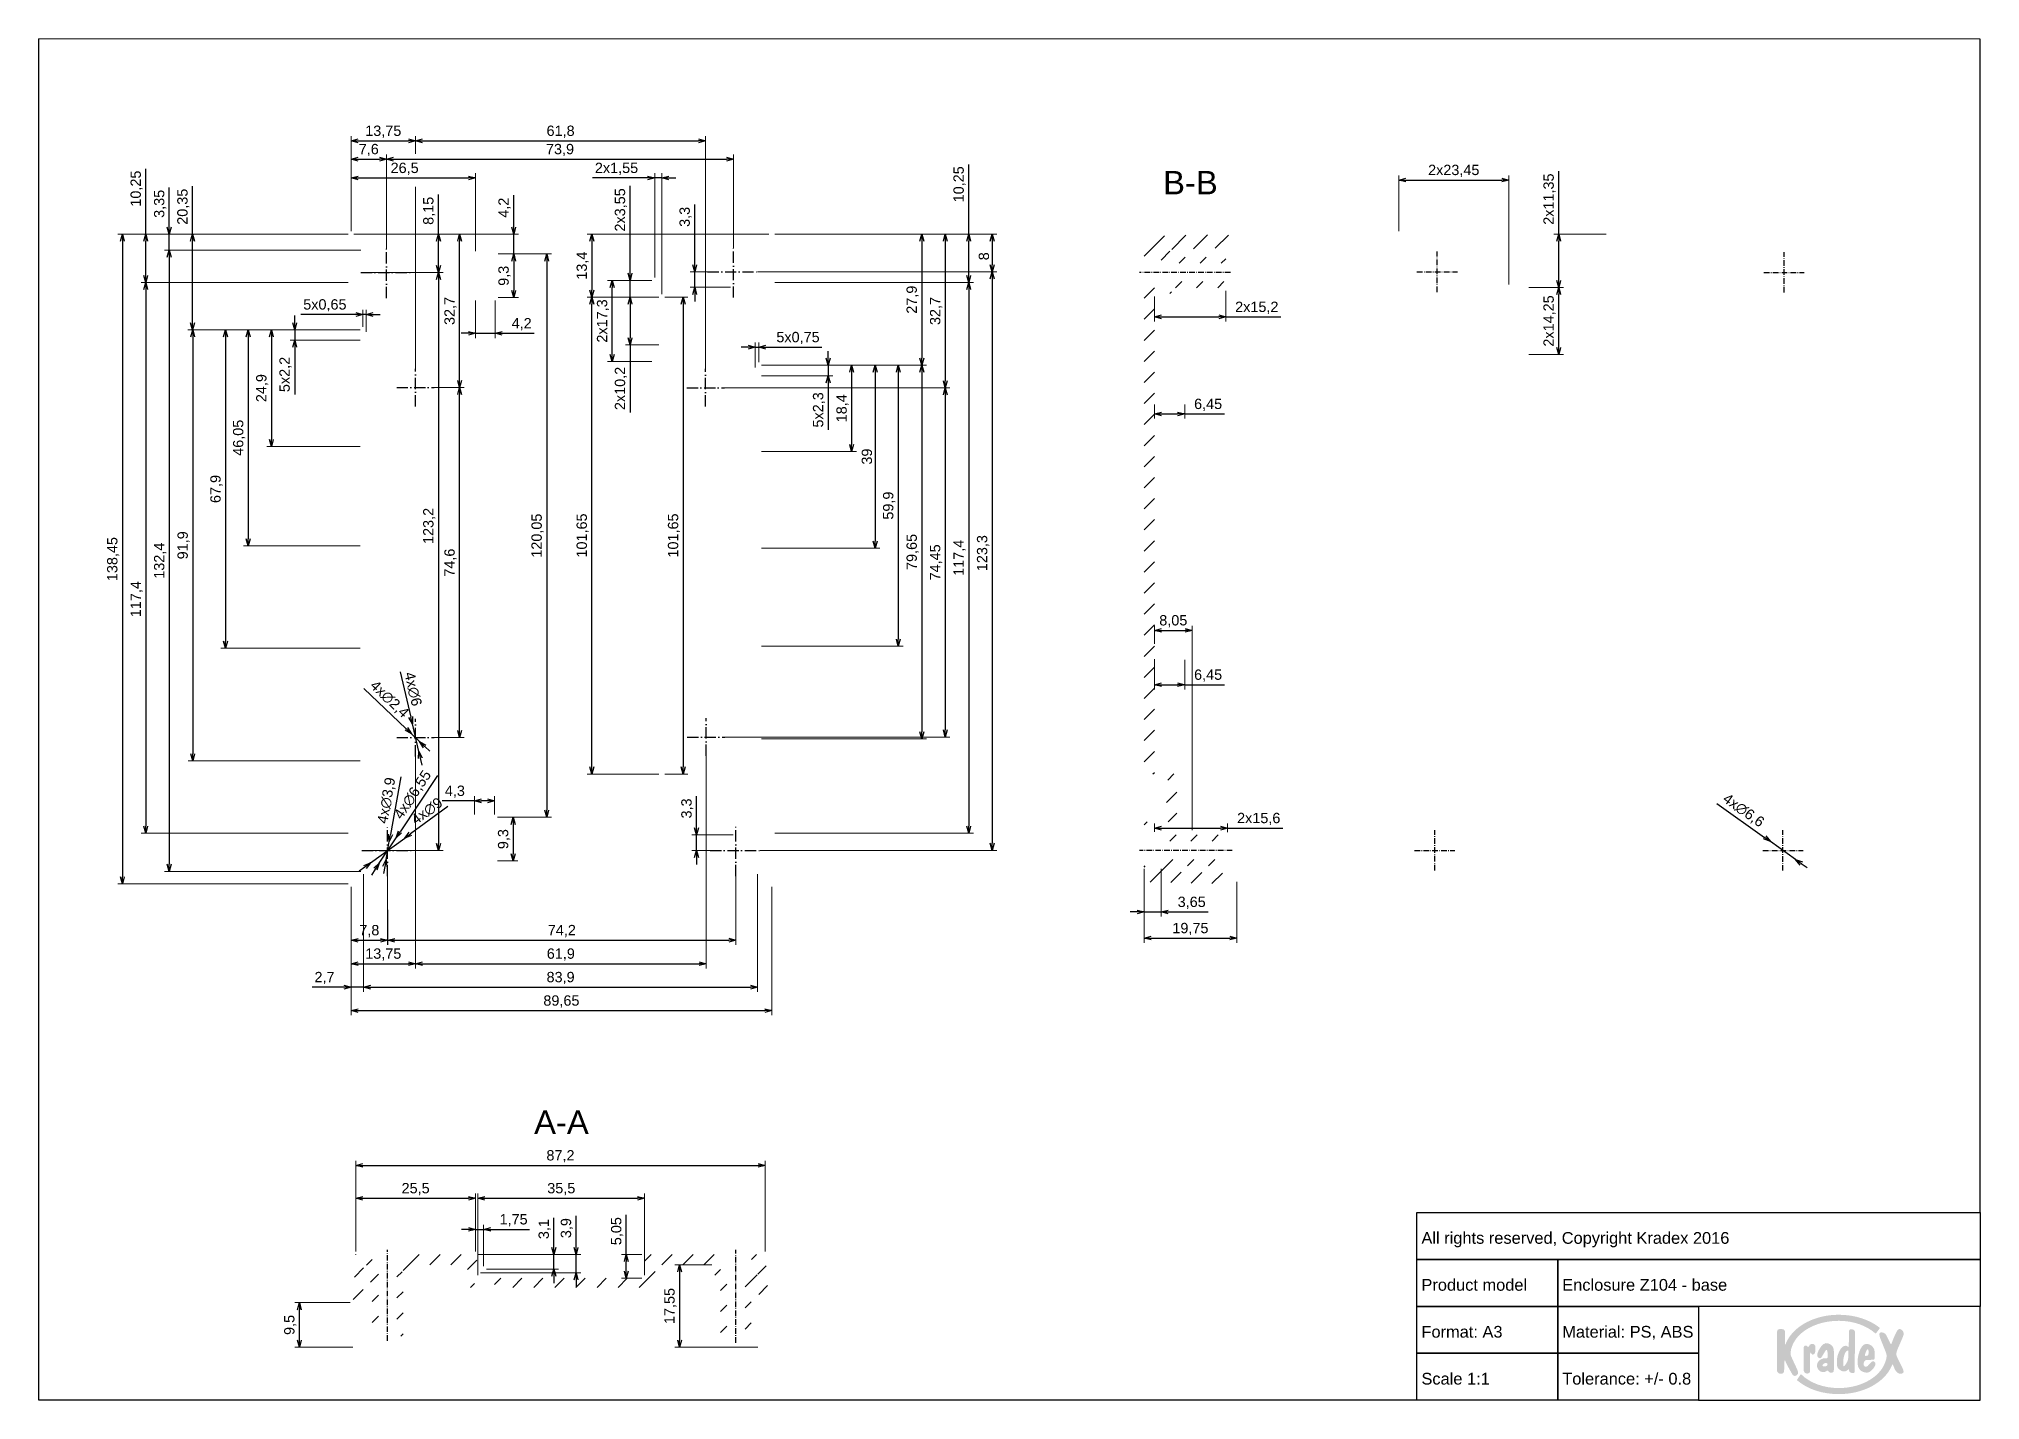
# Paper-space layout 'Base' of a CAD drawing. Header units: millimetres. Extents: x 0 to 414, y 1 to 291.
import ezdxf

# ---------------------------------------------------------------- set-up
doc = ezdxf.new("R2010")
doc.units = ezdxf.units.MM
doc.linetypes.add('ACAD_ISO10W100', pattern=[18, 12, -3, 0, -3])
for name, color, linetype, lineweight in [('MD_Annotation', 7, 'Continuous', 25), ('MD_Axes', 7, 'ACAD_ISO10W100', 25), ('MD_Hatching', 7, 'Continuous', 25)]:
    doc.layers.add(name, color=color, linetype=linetype, lineweight=lineweight)
doc.layers.add('Tabelka', color=7, linetype='Continuous')
doc.styles.get("Standard").update_dxf_attribs({"font": 'arial.ttf'})
doc.dimstyles.new('ISO-25', dxfattribs={"dimtxt": 2.2, "dimasz": 1.5, "dimexe": 1, "dimexo": 0.625, "dimtad": 1, "dimrnd": 0.05, "dimtxsty": 'Standard', "dimblk": 'OPEN30', "dimcen": 2.5, "dimadec": 0, "dimazin": 0, "dimtfac": 1, "dimtmove": 0, "dimatfit": 3, "dimfxl": 1, "dimlwe": 18, "dimarcsym": 0})

psp = doc.layouts.new('Base')

# ---------------------------------------------------------------- texts
at = {"insert": (293.511, 40.533), "char_height": 2.5, "attachment_point": 1}
psp.add_mtext_dynamic_manual_height_columns('\\P All rights reserved, Copyright Kradex 2016', width=120, gutter_width=12.5, heights=[0], dxfattribs=at)
at = {"layer": 'MD_Annotation', "color": 7, "ltscale": 0.2, "char_height": 5, "attachment_point": 8}
for s, insert, width in [('B-B', (245.271, 257.524), 13.26057), ('A-A', (111.273, 57.283), 14.16439)]:
    psp.add_mtext(s, dxfattribs=dict(at, insert=insert, width=width))
at = {"layer": 'Tabelka', "char_height": 2.5, "attachment_point": 1}
for s, width, heights, insert in [('\\pi15;\\P\\pi0; Product model', 30, [9.962], (293.511, 30.533)), ('\\P Enclosure Z104 - base ', 90, [0], (323.511, 30.533)), ('\\P Format: A3', 30, [0], (293.511, 20.533)), ('\\P Material: PS, ABS', 30, [0], (323.511, 20.533)), ('\\P Scale 1:1', 30, [0], (293.511, 10.533)), ('\\P Tolerance: +/- 0.8', 30, [0], (323.511, 10.533))]:
    psp.add_mtext_dynamic_manual_height_columns(s, width=width, gutter_width=12.5, heights=heights, dxfattribs=dict(at, insert=insert))

# ---------------------------------------------------------------- blocks, each defined once
blk = doc.blocks.new('_Open30')
at = {"color": 0, "linetype": 'ByBlock', "lineweight": -2}
for p, q in [((-1, 0.27), (0, 0)), ((0, 0), (-1, -0.27)), ((0, 0), (-1, 0))]:
    blk.add_line(p, q, dxfattribs=at)
blk = doc.blocks.new('*D22')
at = {"layer": 'Defpoints', "color": 0, "transparency": 16777216}
for p in [(66.45, 249.02), (32.68, 228.68), (69, 228.68)]:
    blk.add_point(p, dxfattribs=at)
at = {"layer": 'MD_Annotation', "color": 0, "lineweight": -2, "transparency": 16777216}
for p, q in [((32.68, 249.02), (32.68, 259.25)), ((32.68, 230.18), (32.68, 247.52))]:
    blk.add_line(p, q, dxfattribs=at)
at = {"layer": 'MD_Annotation', "color": 0, "lineweight": 18, "transparency": 16777216}
for p, q in [((65.82, 249.02), (31.68, 249.02)), ((68.37, 228.68), (31.68, 228.68))]:
    blk.add_line(p, q, dxfattribs=at)
at = {"layer": 'MD_Annotation', "color": 0, "lineweight": -2, "transparency": 16777216, "xscale": 1.5, "yscale": 1.5, "zscale": 1.5}
for p, rotation in [((32.68, 249.02), 90), ((32.68, 228.68), 270)]:
    blk.add_blockref('_Open30', p, dxfattribs=dict(at, rotation=rotation))
at = {"layer": 'MD_Annotation', "color": 0, "transparency": 16777216, "insert": (30.73, 254.89), "char_height": 2.2, "attachment_point": 5, "rotation": 90}
blk.add_mtext('20,35', dxfattribs=at)
blk = doc.blocks.new('*D23')
at = {"layer": 'Defpoints', "color": 0, "transparency": 16777216}
for p in [(69, 228.68), (54.45, 226.47), (69, 226.47)]:
    blk.add_point(p, dxfattribs=at)
at = {"layer": 'MD_Annotation', "color": 0, "lineweight": -2, "transparency": 16777216}
for p, q in [((54.45, 230.18), (54.45, 231.68)), ((54.45, 228.68), (54.45, 226.47)), ((54.45, 224.97), (54.45, 214.9))]:
    blk.add_line(p, q, dxfattribs=at)
at = {"layer": 'MD_Annotation', "color": 0, "lineweight": 18, "transparency": 16777216}
for p, q in [((68.37, 228.68), (53.45, 228.68)), ((68.37, 226.47), (53.45, 226.47))]:
    blk.add_line(p, q, dxfattribs=at)
at = {"layer": 'MD_Annotation', "color": 0, "lineweight": -2, "transparency": 16777216, "xscale": 1.5, "yscale": 1.5, "zscale": 1.5}
for p, rotation in [((54.45, 228.68), 270), ((54.45, 226.47), 90)]:
    blk.add_blockref('_Open30', p, dxfattribs=dict(at, rotation=rotation))
at = {"layer": 'MD_Annotation', "color": 0, "transparency": 16777216, "insert": (52.5, 219.14), "char_height": 2.2, "attachment_point": 5, "rotation": 90}
blk.add_mtext('5x2,2', dxfattribs=at)
blk = doc.blocks.new('*D24')
at = {"layer": 'Defpoints', "color": 0, "transparency": 16777216}
for p in [(66.45, 249.02), (17.74, 110.56), (66.45, 110.56)]:
    blk.add_point(p, dxfattribs=at)
at = {"layer": 'MD_Annotation', "color": 0, "lineweight": 18, "transparency": 16777216}
for p, q in [((65.82, 249.02), (16.74, 249.02)), ((65.82, 110.56), (16.74, 110.56))]:
    blk.add_line(p, q, dxfattribs=at)
at = {"layer": 'MD_Annotation', "color": 0, "lineweight": -2, "transparency": 16777216}
blk.add_line((17.74, 247.52), (17.74, 112.06), dxfattribs=at)
at = {"layer": 'MD_Annotation', "color": 0, "lineweight": -2, "transparency": 16777216, "xscale": 1.5, "yscale": 1.5, "zscale": 1.5}
for p, rotation in [((17.74, 249.02), 90), ((17.74, 110.56), 270)]:
    blk.add_blockref('_Open30', p, dxfattribs=dict(at, rotation=rotation))
at = {"layer": 'MD_Annotation', "color": 0, "transparency": 16777216, "insert": (15.79, 179.79), "char_height": 2.2, "attachment_point": 5, "rotation": 90}
blk.add_mtext('138,45', dxfattribs=at)
blk = doc.blocks.new('*D25')
at = {"layer": 'Defpoints', "color": 0, "transparency": 16777216}
for p in [(66.45, 249.02), (22.72, 238.77), (66.45, 238.77)]:
    blk.add_point(p, dxfattribs=at)
at = {"layer": 'MD_Annotation', "color": 0, "lineweight": -2, "transparency": 16777216}
for p, q in [((22.72, 249.02), (22.72, 262.99)), ((22.72, 240.27), (22.72, 247.52))]:
    blk.add_line(p, q, dxfattribs=at)
at = {"layer": 'MD_Annotation', "color": 0, "lineweight": 18, "transparency": 16777216}
for p, q in [((65.82, 249.02), (21.72, 249.02)), ((65.82, 238.77), (21.72, 238.77))]:
    blk.add_line(p, q, dxfattribs=at)
at = {"layer": 'MD_Annotation', "color": 0, "lineweight": -2, "transparency": 16777216, "xscale": 1.5, "yscale": 1.5, "zscale": 1.5}
for p, rotation in [((22.72, 249.02), 90), ((22.72, 238.77), 270)]:
    blk.add_blockref('_Open30', p, dxfattribs=dict(at, rotation=rotation))
at = {"layer": 'MD_Annotation', "color": 0, "transparency": 16777216, "insert": (20.78, 258.75), "char_height": 2.2, "attachment_point": 5, "rotation": 90}
blk.add_mtext('10,25', dxfattribs=at)
blk = doc.blocks.new('*D26')
at = {"layer": 'Defpoints', "color": 0, "transparency": 16777216}
for p in [(66.45, 238.77), (22.72, 121.36), (66.45, 121.36)]:
    blk.add_point(p, dxfattribs=at)
at = {"layer": 'MD_Annotation', "color": 0, "lineweight": 18, "transparency": 16777216}
for p, q in [((65.82, 238.77), (21.72, 238.77)), ((65.82, 121.36), (21.72, 121.36))]:
    blk.add_line(p, q, dxfattribs=at)
at = {"layer": 'MD_Annotation', "color": 0, "lineweight": -2, "transparency": 16777216}
blk.add_line((22.72, 237.27), (22.72, 122.86), dxfattribs=at)
at = {"layer": 'MD_Annotation', "color": 0, "lineweight": -2, "transparency": 16777216, "xscale": 1.5, "yscale": 1.5, "zscale": 1.5}
for p, rotation in [((22.72, 238.77), 90), ((22.72, 121.36), 270)]:
    blk.add_blockref('_Open30', p, dxfattribs=dict(at, rotation=rotation))
at = {"layer": 'MD_Annotation', "color": 0, "transparency": 16777216, "insert": (20.78, 171.26), "char_height": 2.2, "attachment_point": 5, "rotation": 90}
blk.add_mtext('117,4', dxfattribs=at)
blk = doc.blocks.new('*D27')
at = {"layer": 'Defpoints', "color": 0, "transparency": 16777216}
for p in [(66.45, 249.02), (69.52, 240.89), (85.07, 240.89)]:
    blk.add_point(p, dxfattribs=at)
at = {"layer": 'MD_Annotation', "color": 0, "lineweight": -2, "transparency": 16777216}
for p, q in [((85.07, 249.02), (85.07, 257.51)), ((85.07, 242.39), (85.07, 247.52))]:
    blk.add_line(p, q, dxfattribs=at)
at = {"layer": 'MD_Annotation', "color": 0, "lineweight": 18, "transparency": 16777216}
for p, q in [((67.07, 249.02), (86.07, 249.02)), ((70.15, 240.89), (86.07, 240.89))]:
    blk.add_line(p, q, dxfattribs=at)
at = {"layer": 'MD_Annotation', "color": 0, "lineweight": -2, "transparency": 16777216, "xscale": 1.5, "yscale": 1.5, "zscale": 1.5}
for p, rotation in [((85.07, 249.02), 90), ((85.07, 240.89), 270)]:
    blk.add_blockref('_Open30', p, dxfattribs=dict(at, rotation=rotation))
at = {"layer": 'MD_Annotation', "color": 0, "transparency": 16777216, "insert": (83.12, 254.02), "char_height": 2.2, "attachment_point": 5, "rotation": 90}
blk.add_mtext('8,15', dxfattribs=at)
blk = doc.blocks.new('*D28')
at = {"layer": 'Defpoints', "color": 0, "transparency": 16777216}
for p in [(69.52, 240.89), (69.75, 117.69), (85.07, 117.69)]:
    blk.add_point(p, dxfattribs=at)
at = {"layer": 'MD_Annotation', "color": 0, "lineweight": 18, "transparency": 16777216}
for p, q in [((70.15, 240.89), (86.07, 240.89)), ((70.38, 117.69), (86.07, 117.69))]:
    blk.add_line(p, q, dxfattribs=at)
at = {"layer": 'MD_Annotation', "color": 0, "lineweight": -2, "transparency": 16777216}
blk.add_line((85.07, 239.39), (85.07, 119.19), dxfattribs=at)
at = {"layer": 'MD_Annotation', "color": 0, "lineweight": -2, "transparency": 16777216, "xscale": 1.5, "yscale": 1.5, "zscale": 1.5}
for p, rotation in [((85.07, 240.89), 90), ((85.07, 117.69), 270)]:
    blk.add_blockref('_Open30', p, dxfattribs=dict(at, rotation=rotation))
at = {"layer": 'MD_Annotation', "color": 0, "transparency": 16777216, "insert": (83.12, 186.86), "char_height": 2.2, "attachment_point": 5, "rotation": 90}
blk.add_mtext('123,2', dxfattribs=at)
blk = doc.blocks.new('*D29')
at = {"layer": 'Defpoints', "color": 0, "transparency": 16777216}
for p in [(66.45, 249.02), (97.14, 244.82), (101.1, 244.82)]:
    blk.add_point(p, dxfattribs=at)
at = {"layer": 'MD_Annotation', "color": 0, "lineweight": -2, "transparency": 16777216}
for p, q in [((101.1, 250.52), (101.1, 257.34)), ((101.1, 244.82), (101.1, 249.02)), ((101.1, 243.32), (101.1, 241.82))]:
    blk.add_line(p, q, dxfattribs=at)
at = {"layer": 'MD_Annotation', "color": 0, "lineweight": 18, "transparency": 16777216}
for p, q in [((67.07, 249.02), (102.1, 249.02)), ((97.77, 244.82), (102.1, 244.82))]:
    blk.add_line(p, q, dxfattribs=at)
at = {"layer": 'MD_Annotation', "color": 0, "lineweight": -2, "transparency": 16777216, "xscale": 1.5, "yscale": 1.5, "zscale": 1.5}
for p, rotation in [((101.1, 249.02), 270), ((101.1, 244.82), 90)]:
    blk.add_blockref('_Open30', p, dxfattribs=dict(at, rotation=rotation))
at = {"layer": 'MD_Annotation', "color": 0, "transparency": 16777216, "insert": (99.15, 254.68), "char_height": 2.2, "attachment_point": 5, "rotation": 90}
blk.add_mtext('4,2', dxfattribs=at)
blk = doc.blocks.new('*D30')
at = {"layer": 'Defpoints', "color": 0, "transparency": 16777216}
for p in [(97.14, 244.82), (97.14, 235.52), (101.1, 235.52)]:
    blk.add_point(p, dxfattribs=at)
at = {"layer": 'MD_Annotation', "color": 0, "lineweight": 18, "transparency": 16777216}
for p, q in [((97.77, 244.82), (102.1, 244.82)), ((97.77, 235.52), (102.1, 235.52))]:
    blk.add_line(p, q, dxfattribs=at)
at = {"layer": 'MD_Annotation', "color": 0, "lineweight": -2, "transparency": 16777216}
blk.add_line((101.1, 243.32), (101.1, 237.02), dxfattribs=at)
at = {"layer": 'MD_Annotation', "color": 0, "lineweight": -2, "transparency": 16777216, "xscale": 1.5, "yscale": 1.5, "zscale": 1.5}
for p, rotation in [((101.1, 244.82), 90), ((101.1, 235.52), 270)]:
    blk.add_blockref('_Open30', p, dxfattribs=dict(at, rotation=rotation))
at = {"layer": 'MD_Annotation', "color": 0, "transparency": 16777216, "insert": (99.15, 240.17), "char_height": 2.2, "attachment_point": 5, "rotation": 90}
blk.add_mtext('9,3', dxfattribs=at)
blk = doc.blocks.new('*D31')
at = {"layer": 'Defpoints', "color": 0, "transparency": 16777216}
for p in [(97.04, 124.76), (97.04, 115.46), (101, 115.46)]:
    blk.add_point(p, dxfattribs=at)
at = {"layer": 'MD_Annotation', "color": 0, "lineweight": 18, "transparency": 16777216}
for p, q in [((97.67, 124.76), (102, 124.76)), ((97.67, 115.46), (102, 115.46))]:
    blk.add_line(p, q, dxfattribs=at)
at = {"layer": 'MD_Annotation', "color": 0, "lineweight": -2, "transparency": 16777216}
blk.add_line((101, 123.26), (101, 116.96), dxfattribs=at)
at = {"layer": 'MD_Annotation', "color": 0, "lineweight": -2, "transparency": 16777216, "xscale": 1.5, "yscale": 1.5, "zscale": 1.5}
for p, rotation in [((101, 124.76), 90), ((101, 115.46), 270)]:
    blk.add_blockref('_Open30', p, dxfattribs=dict(at, rotation=rotation))
at = {"layer": 'MD_Annotation', "color": 0, "transparency": 16777216, "insert": (99.05, 120.11), "char_height": 2.2, "attachment_point": 5, "rotation": 90}
blk.add_mtext('9,3', dxfattribs=at)
blk = doc.blocks.new('*D32')
at = {"layer": 'Defpoints', "color": 0, "transparency": 16777216}
for p in [(83.19, 216.34), (89.58, 216.34), (83.19, 141.74)]:
    blk.add_point(p, dxfattribs=at)
at = {"layer": 'MD_Annotation', "color": 0, "lineweight": 18, "transparency": 16777216}
for p, q in [((83.81, 216.34), (90.58, 216.34)), ((83.81, 141.74), (90.58, 141.74))]:
    blk.add_line(p, q, dxfattribs=at)
at = {"layer": 'MD_Annotation', "color": 0, "lineweight": -2, "transparency": 16777216}
blk.add_line((89.58, 143.24), (89.58, 214.84), dxfattribs=at)
at = {"layer": 'MD_Annotation', "color": 0, "lineweight": -2, "transparency": 16777216, "xscale": 1.5, "yscale": 1.5, "zscale": 1.5}
for p, rotation in [((89.58, 216.34), 90), ((89.58, 141.74), 270)]:
    blk.add_blockref('_Open30', p, dxfattribs=dict(at, rotation=rotation))
at = {"layer": 'MD_Annotation', "color": 0, "transparency": 16777216, "insert": (87.64, 179.04), "char_height": 2.2, "attachment_point": 5, "rotation": 90}
blk.add_mtext('74,6', dxfattribs=at)
blk = doc.blocks.new('*D33')
at = {"layer": 'Defpoints', "color": 0, "transparency": 16777216}
for p in [(66.45, 249.02), (89.58, 249.02), (83.19, 216.34)]:
    blk.add_point(p, dxfattribs=at)
at = {"layer": 'MD_Annotation', "color": 0, "lineweight": 18, "transparency": 16777216}
for p, q in [((67.07, 249.02), (90.58, 249.02)), ((83.81, 216.34), (90.58, 216.34))]:
    blk.add_line(p, q, dxfattribs=at)
at = {"layer": 'MD_Annotation', "color": 0, "lineweight": -2, "transparency": 16777216}
blk.add_line((89.58, 217.84), (89.58, 247.52), dxfattribs=at)
at = {"layer": 'MD_Annotation', "color": 0, "lineweight": -2, "transparency": 16777216, "xscale": 1.5, "yscale": 1.5, "zscale": 1.5}
for p, rotation in [((89.58, 249.02), 90), ((89.58, 216.34), 270)]:
    blk.add_blockref('_Open30', p, dxfattribs=dict(at, rotation=rotation))
at = {"layer": 'MD_Annotation', "color": 0, "transparency": 16777216, "insert": (87.64, 232.68), "char_height": 2.2, "attachment_point": 5, "rotation": 90}
blk.add_mtext('32,7', dxfattribs=at)
blk = doc.blocks.new('*D34')
at = {"layer": 'Defpoints', "color": 0, "transparency": 16777216}
for p in [(69.14, 245.66), (27.72, 113.24), (69.14, 113.24)]:
    blk.add_point(p, dxfattribs=at)
at = {"layer": 'MD_Annotation', "color": 0, "lineweight": 18, "transparency": 16777216}
for p, q in [((68.52, 245.66), (26.72, 245.66)), ((68.52, 113.24), (26.72, 113.24))]:
    blk.add_line(p, q, dxfattribs=at)
at = {"layer": 'MD_Annotation', "color": 0, "lineweight": -2, "transparency": 16777216}
blk.add_line((27.72, 244.16), (27.72, 114.74), dxfattribs=at)
at = {"layer": 'MD_Annotation', "color": 0, "lineweight": -2, "transparency": 16777216, "xscale": 1.5, "yscale": 1.5, "zscale": 1.5}
for p, rotation in [((27.72, 245.66), 90), ((27.72, 113.24), 270)]:
    blk.add_blockref('_Open30', p, dxfattribs=dict(at, rotation=rotation))
at = {"layer": 'MD_Annotation', "color": 0, "transparency": 16777216, "insert": (25.78, 179.45), "char_height": 2.2, "attachment_point": 5, "rotation": 90}
blk.add_mtext('132,4', dxfattribs=at)
blk = doc.blocks.new('*D35')
at = {"layer": 'Defpoints', "color": 0, "transparency": 16777216}
for p in [(66.45, 110.56), (156.1, 110.56), (156.1, 83.56)]:
    blk.add_point(p, dxfattribs=at)
at = {"layer": 'MD_Annotation', "color": 0, "lineweight": 18, "transparency": 16777216}
for p, q in [((66.45, 109.94), (66.45, 82.56)), ((156.1, 109.94), (156.1, 82.56))]:
    blk.add_line(p, q, dxfattribs=at)
at = {"layer": 'MD_Annotation', "color": 0, "lineweight": -2, "transparency": 16777216}
blk.add_line((67.95, 83.56), (154.6, 83.56), dxfattribs=at)
at = {"layer": 'MD_Annotation', "color": 0, "lineweight": -2, "transparency": 16777216, "xscale": 1.5, "yscale": 1.5, "zscale": 1.5, "rotation": 180}
blk.add_blockref('_Open30', (66.45, 83.56), dxfattribs=at)
at = {"layer": 'MD_Annotation', "color": 0, "lineweight": -2, "transparency": 16777216, "xscale": 1.5, "yscale": 1.5, "zscale": 1.5}
blk.add_blockref('_Open30', (156.1, 83.56), dxfattribs=at)
at = {"layer": 'MD_Annotation', "color": 0, "transparency": 16777216, "insert": (111.27, 85.51), "char_height": 2.2, "attachment_point": 5}
blk.add_mtext('89,65', dxfattribs=at)
blk = doc.blocks.new('*D36')
at = {"layer": 'Defpoints', "color": 0, "transparency": 16777216}
for p in [(69.14, 113.24), (153.04, 113.24), (153.04, 88.56)]:
    blk.add_point(p, dxfattribs=at)
at = {"layer": 'MD_Annotation', "color": 0, "lineweight": 18, "transparency": 16777216}
for p, q in [((69.14, 112.61), (69.14, 103.7)), ((153.04, 112.61), (153.04, 87.56)), ((69.14, 96.69), (69.14, 87.56))]:
    blk.add_line(p, q, dxfattribs=at)
at = {"layer": 'MD_Annotation', "color": 0, "lineweight": -2, "transparency": 16777216}
blk.add_line((70.64, 88.56), (151.54, 88.56), dxfattribs=at)
at = {"layer": 'MD_Annotation', "color": 0, "lineweight": -2, "transparency": 16777216, "xscale": 1.5, "yscale": 1.5, "zscale": 1.5, "rotation": 180}
blk.add_blockref('_Open30', (69.14, 88.56), dxfattribs=at)
at = {"layer": 'MD_Annotation', "color": 0, "lineweight": -2, "transparency": 16777216, "xscale": 1.5, "yscale": 1.5, "zscale": 1.5}
blk.add_blockref('_Open30', (153.04, 88.56), dxfattribs=at)
at = {"layer": 'MD_Annotation', "color": 0, "transparency": 16777216, "insert": (111.09, 90.51), "char_height": 2.2, "attachment_point": 5}
blk.add_mtext('83,9', dxfattribs=at)
blk = doc.blocks.new('*D37')
at = {"layer": 'Defpoints', "color": 0, "transparency": 16777216}
for p in [(92.94, 235.52), (97.14, 235.52), (97.14, 227.91)]:
    blk.add_point(p, dxfattribs=at)
at = {"layer": 'MD_Annotation', "color": 0, "lineweight": 18, "transparency": 16777216}
for p, q in [((92.94, 234.9), (92.94, 226.91)), ((97.14, 234.9), (97.14, 226.91))]:
    blk.add_line(p, q, dxfattribs=at)
at = {"layer": 'MD_Annotation', "color": 0, "lineweight": -2, "transparency": 16777216}
for p, q in [((91.44, 227.91), (89.94, 227.91)), ((92.94, 227.91), (97.14, 227.91)), ((98.64, 227.91), (105.46, 227.91))]:
    blk.add_line(p, q, dxfattribs=at)
at = {"layer": 'MD_Annotation', "color": 0, "lineweight": -2, "transparency": 16777216, "xscale": 1.5, "yscale": 1.5, "zscale": 1.5}
blk.add_blockref('_Open30', (92.94, 227.91), dxfattribs=at)
at = {"layer": 'MD_Annotation', "color": 0, "lineweight": -2, "transparency": 16777216, "xscale": 1.5, "yscale": 1.5, "zscale": 1.5, "rotation": 180}
blk.add_blockref('_Open30', (97.14, 227.91), dxfattribs=at)
at = {"layer": 'MD_Annotation', "color": 0, "transparency": 16777216, "insert": (102.8, 229.86), "char_height": 2.2, "attachment_point": 5}
blk.add_mtext('4,2', dxfattribs=at)
blk = doc.blocks.new('*D38')
at = {"layer": 'Defpoints', "color": 0, "transparency": 16777216}
for p in [(97.04, 128.28), (92.74, 124.76), (97.04, 124.76)]:
    blk.add_point(p, dxfattribs=at)
at = {"layer": 'MD_Annotation', "color": 0, "lineweight": -2, "transparency": 16777216}
for p, q in [((92.74, 128.28), (85.9, 128.28)), ((95.54, 128.28), (94.24, 128.28))]:
    blk.add_line(p, q, dxfattribs=at)
at = {"layer": 'MD_Annotation', "color": 0, "lineweight": 18, "transparency": 16777216}
for p, q in [((92.74, 125.39), (92.74, 129.28)), ((97.04, 125.39), (97.04, 129.28))]:
    blk.add_line(p, q, dxfattribs=at)
at = {"layer": 'MD_Annotation', "color": 0, "lineweight": -2, "transparency": 16777216, "xscale": 1.5, "yscale": 1.5, "zscale": 1.5, "rotation": 180}
blk.add_blockref('_Open30', (92.74, 128.28), dxfattribs=at)
at = {"layer": 'MD_Annotation', "color": 0, "lineweight": -2, "transparency": 16777216, "xscale": 1.5, "yscale": 1.5, "zscale": 1.5}
blk.add_blockref('_Open30', (97.04, 128.28), dxfattribs=at)
at = {"layer": 'MD_Annotation', "color": 0, "transparency": 16777216, "insert": (88.57, 130.22), "char_height": 2.2, "attachment_point": 5}
blk.add_mtext('4,3', dxfattribs=at)
blk = doc.blocks.new('*D39')
at = {"layer": 'Defpoints', "color": 0, "transparency": 16777216}
for p in [(80.19, 268.93), (66.45, 249.02), (80.19, 219.34)]:
    blk.add_point(p, dxfattribs=at)
at = {"layer": 'MD_Annotation', "color": 0, "lineweight": 18, "transparency": 16777216}
for p, q in [((66.45, 249.65), (66.45, 269.93)), ((80.19, 266.17), (80.19, 269.93)), ((80.19, 219.97), (80.19, 259.15))]:
    blk.add_line(p, q, dxfattribs=at)
at = {"layer": 'MD_Annotation', "color": 0, "lineweight": -2, "transparency": 16777216}
blk.add_line((67.95, 268.93), (78.69, 268.93), dxfattribs=at)
at = {"layer": 'MD_Annotation', "color": 0, "lineweight": -2, "transparency": 16777216, "xscale": 1.5, "yscale": 1.5, "zscale": 1.5, "rotation": 180}
blk.add_blockref('_Open30', (66.45, 268.93), dxfattribs=at)
at = {"layer": 'MD_Annotation', "color": 0, "lineweight": -2, "transparency": 16777216, "xscale": 1.5, "yscale": 1.5, "zscale": 1.5}
blk.add_blockref('_Open30', (80.19, 268.93), dxfattribs=at)
at = {"layer": 'MD_Annotation', "color": 0, "transparency": 16777216, "insert": (73.32, 270.88), "char_height": 2.2, "attachment_point": 5}
blk.add_mtext('13,75', dxfattribs=at)
blk = doc.blocks.new('*D40')
at = {"layer": 'Defpoints', "color": 0, "transparency": 16777216}
for p in [(92.94, 261.02), (66.45, 249.02), (92.94, 244.82)]:
    blk.add_point(p, dxfattribs=at)
at = {"layer": 'MD_Annotation', "color": 0, "lineweight": 18, "transparency": 16777216}
for p, q in [((66.45, 249.65), (66.45, 262.02)), ((92.94, 245.45), (92.94, 262.02))]:
    blk.add_line(p, q, dxfattribs=at)
at = {"layer": 'MD_Annotation', "color": 0, "lineweight": -2, "transparency": 16777216}
blk.add_line((67.95, 261.02), (91.44, 261.02), dxfattribs=at)
at = {"layer": 'MD_Annotation', "color": 0, "lineweight": -2, "transparency": 16777216, "xscale": 1.5, "yscale": 1.5, "zscale": 1.5, "rotation": 180}
blk.add_blockref('_Open30', (66.45, 261.02), dxfattribs=at)
at = {"layer": 'MD_Annotation', "color": 0, "lineweight": -2, "transparency": 16777216, "xscale": 1.5, "yscale": 1.5, "zscale": 1.5}
blk.add_blockref('_Open30', (92.94, 261.02), dxfattribs=at)
at = {"layer": 'MD_Annotation', "color": 0, "transparency": 16777216, "insert": (77.87, 262.97), "char_height": 2.2, "attachment_point": 5}
blk.add_mtext('26,5', dxfattribs=at)
blk = doc.blocks.new('*D41')
at = {"layer": 'Defpoints', "color": 0, "transparency": 16777216}
for p in [(74.6, 119.61), (73.91, 115.77)]:
    blk.add_point(p, dxfattribs=at)
at = {"layer": 'MD_Annotation', "color": 0, "lineweight": -2, "transparency": 16777216}
for p, q in [((77.07, 133.38), (74.86, 121.09)), ((73.91, 115.77), (74.6, 119.61)), ((73.64, 114.3), (73.37, 112.82))]:
    blk.add_line(p, q, dxfattribs=at)
at = {"layer": 'MD_Annotation', "color": 0, "lineweight": -2, "transparency": 16777216, "xscale": 1.5, "yscale": 1.5, "zscale": 1.5}
for p, rotation in [((74.6, 119.61), 259.8014313149779), ((73.91, 115.77), 79.8014313149779)]:
    blk.add_blockref('_Open30', p, dxfattribs=dict(at, rotation=rotation))
at = {"layer": 'MD_Annotation', "color": 0, "transparency": 16777216, "insert": (74.15, 128.32), "char_height": 2.2, "attachment_point": 5, "rotation": 79.8014}
blk.add_mtext('4x∅3,9', dxfattribs=at)
blk = doc.blocks.new('*D42')
at = {"layer": 'Defpoints', "color": 0, "transparency": 16777216}
for p in [(76.06, 120.42), (72.44, 114.96)]:
    blk.add_point(p, dxfattribs=at)
at = {"layer": 'MD_Annotation', "color": 0, "lineweight": -2, "transparency": 16777216}
for p, q in [((84.85, 133.7), (76.89, 121.67)), ((72.44, 114.96), (76.06, 120.42)), ((71.61, 113.71), (70.79, 112.46))]:
    blk.add_line(p, q, dxfattribs=at)
at = {"layer": 'MD_Annotation', "color": 0, "lineweight": -2, "transparency": 16777216, "xscale": 1.5, "yscale": 1.5, "zscale": 1.5}
for p, rotation in [((76.06, 120.42), 236.4823200007452), ((72.44, 114.96), 56.48232000074518)]:
    blk.add_blockref('_Open30', p, dxfattribs=dict(at, rotation=rotation))
at = {"layer": 'MD_Annotation', "color": 0, "transparency": 16777216, "insert": (79.69, 129.5), "char_height": 2.2, "attachment_point": 5, "rotation": 56.4823}
blk.add_mtext('4x∅6,55', dxfattribs=at)
blk = doc.blocks.new('*D43')
at = {"layer": 'Defpoints', "color": 0, "transparency": 16777216}
for p in [(77.88, 120.35), (70.62, 115.03)]:
    blk.add_point(p, dxfattribs=at)
at = {"layer": 'MD_Annotation', "color": 0, "lineweight": -2, "transparency": 16777216}
for p, q in [((87.1, 127.1), (79.09, 121.24)), ((70.62, 115.03), (77.88, 120.35)), ((69.41, 114.15), (68.2, 113.26))]:
    blk.add_line(p, q, dxfattribs=at)
at = {"layer": 'MD_Annotation', "color": 0, "lineweight": -2, "transparency": 16777216, "xscale": 1.5, "yscale": 1.5, "zscale": 1.5}
for p, rotation in [((77.88, 120.35), 216.2230558742141), ((70.62, 115.03), 36.22305587421403)]:
    blk.add_blockref('_Open30', p, dxfattribs=dict(at, rotation=rotation))
at = {"layer": 'MD_Annotation', "color": 0, "transparency": 16777216, "insert": (82.63, 126.07), "char_height": 2.2, "attachment_point": 5, "rotation": 36.2231}
blk.add_mtext('4x∅9', dxfattribs=at)
blk = doc.blocks.new('*D44')
at = {"layer": 'Defpoints', "color": 0, "transparency": 16777216}
for p in [(79.32, 142.57), (81.05, 140.91)]:
    blk.add_point(p, dxfattribs=at)
at = {"layer": 'MD_Annotation', "color": 0, "lineweight": -2, "transparency": 16777216}
for p, q in [((69.21, 152.22), (78.23, 143.61)), ((81.05, 140.91), (79.32, 142.57)), ((82.14, 139.88), (83.22, 138.84))]:
    blk.add_line(p, q, dxfattribs=at)
at = {"layer": 'MD_Annotation', "color": 0, "lineweight": -2, "transparency": 16777216, "xscale": 1.5, "yscale": 1.5, "zscale": 1.5}
for p, rotation in [((79.32, 142.57), 316.3309113772921), ((81.05, 140.91), 136.3309113772921)]:
    blk.add_blockref('_Open30', p, dxfattribs=dict(at, rotation=rotation))
at = {"layer": 'MD_Annotation', "color": 0, "transparency": 16777216, "insert": (74.55, 149.86), "char_height": 2.2, "attachment_point": 5, "rotation": 316.3309}
blk.add_mtext('4x∅2,4', dxfattribs=at)
blk = doc.blocks.new('*D45')
at = {"layer": 'Defpoints', "color": 0, "transparency": 16777216}
for p in [(79.51, 144.66), (80.86, 138.82)]:
    blk.add_point(p, dxfattribs=at)
at = {"layer": 'MD_Annotation', "color": 0, "lineweight": -2, "transparency": 16777216}
for p, q in [((76.94, 155.79), (79.17, 146.13)), ((80.86, 138.82), (79.51, 144.66)), ((81.2, 137.36), (81.54, 135.9))]:
    blk.add_line(p, q, dxfattribs=at)
at = {"layer": 'MD_Annotation', "color": 0, "lineweight": -2, "transparency": 16777216, "xscale": 1.5, "yscale": 1.5, "zscale": 1.5}
for p, rotation in [((79.51, 144.66), 282.9982767209968), ((80.86, 138.82), 102.9982767209968)]:
    blk.add_blockref('_Open30', p, dxfattribs=dict(at, rotation=rotation))
at = {"layer": 'MD_Annotation', "color": 0, "transparency": 16777216, "insert": (79.65, 152.1), "char_height": 2.2, "attachment_point": 5, "rotation": 282.9983}
blk.add_mtext('4x∅6', dxfattribs=at)
blk = doc.blocks.new('*D46')
at = {"layer": 'Defpoints', "color": 0, "transparency": 16777216}
for p in [(74.02, 265.04), (66.45, 249.02), (74.02, 245.39)]:
    blk.add_point(p, dxfattribs=at)
at = {"layer": 'MD_Annotation', "color": 0, "lineweight": 18, "transparency": 16777216}
for p, q in [((66.45, 249.65), (66.45, 266.04)), ((74.02, 246.02), (74.02, 266.04))]:
    blk.add_line(p, q, dxfattribs=at)
at = {"layer": 'MD_Annotation', "color": 0, "lineweight": -2, "transparency": 16777216}
blk.add_line((67.95, 265.04), (72.52, 265.04), dxfattribs=at)
at = {"layer": 'MD_Annotation', "color": 0, "lineweight": -2, "transparency": 16777216, "xscale": 1.5, "yscale": 1.5, "zscale": 1.5, "rotation": 180}
blk.add_blockref('_Open30', (66.45, 265.04), dxfattribs=at)
at = {"layer": 'MD_Annotation', "color": 0, "lineweight": -2, "transparency": 16777216, "xscale": 1.5, "yscale": 1.5, "zscale": 1.5}
blk.add_blockref('_Open30', (74.02, 265.04), dxfattribs=at)
at = {"layer": 'MD_Annotation', "color": 0, "transparency": 16777216, "insert": (70.23, 266.98), "char_height": 2.2, "attachment_point": 5}
blk.add_mtext('7,6', dxfattribs=at)
blk = doc.blocks.new('*D47')
at = {"layer": 'Defpoints', "color": 0, "transparency": 16777216}
for p in [(147.92, 265.04), (74.02, 245.39), (147.92, 245.52)]:
    blk.add_point(p, dxfattribs=at)
at = {"layer": 'MD_Annotation', "color": 0, "lineweight": 18, "transparency": 16777216}
for p, q in [((74.02, 246.02), (74.02, 266.04)), ((147.92, 246.14), (147.92, 266.04))]:
    blk.add_line(p, q, dxfattribs=at)
at = {"layer": 'MD_Annotation', "color": 0, "lineweight": -2, "transparency": 16777216}
blk.add_line((75.52, 265.04), (146.42, 265.04), dxfattribs=at)
at = {"layer": 'MD_Annotation', "color": 0, "lineweight": -2, "transparency": 16777216, "xscale": 1.5, "yscale": 1.5, "zscale": 1.5, "rotation": 180}
blk.add_blockref('_Open30', (74.02, 265.04), dxfattribs=at)
at = {"layer": 'MD_Annotation', "color": 0, "lineweight": -2, "transparency": 16777216, "xscale": 1.5, "yscale": 1.5, "zscale": 1.5}
blk.add_blockref('_Open30', (147.92, 265.04), dxfattribs=at)
at = {"layer": 'MD_Annotation', "color": 0, "transparency": 16777216, "insert": (110.97, 266.98), "char_height": 2.2, "attachment_point": 5}
blk.add_mtext('73,9', dxfattribs=at)
blk = doc.blocks.new('*D48')
at = {"layer": 'Defpoints', "color": 0, "transparency": 16777216}
for p in [(141.99, 268.93), (80.19, 219.34), (141.99, 219.32)]:
    blk.add_point(p, dxfattribs=at)
at = {"layer": 'MD_Annotation', "color": 0, "lineweight": 18, "transparency": 16777216}
for p, q in [((80.19, 266.17), (80.19, 269.93)), ((141.99, 219.94), (141.99, 269.93)), ((80.19, 219.97), (80.19, 259.15))]:
    blk.add_line(p, q, dxfattribs=at)
at = {"layer": 'MD_Annotation', "color": 0, "lineweight": -2, "transparency": 16777216}
blk.add_line((81.69, 268.93), (140.49, 268.93), dxfattribs=at)
at = {"layer": 'MD_Annotation', "color": 0, "lineweight": -2, "transparency": 16777216, "xscale": 1.5, "yscale": 1.5, "zscale": 1.5, "rotation": 180}
blk.add_blockref('_Open30', (80.19, 268.93), dxfattribs=at)
at = {"layer": 'MD_Annotation', "color": 0, "lineweight": -2, "transparency": 16777216, "xscale": 1.5, "yscale": 1.5, "zscale": 1.5}
blk.add_blockref('_Open30', (141.99, 268.93), dxfattribs=at)
at = {"layer": 'MD_Annotation', "color": 0, "transparency": 16777216, "insert": (111.09, 270.88), "char_height": 2.2, "attachment_point": 5}
blk.add_mtext('61,8', dxfattribs=at)
blk = doc.blocks.new('*D49')
at = {"layer": 'Defpoints', "color": 0, "transparency": 16777216}
for p in [(156.1, 249.02), (117.75, 235.64), (132.67, 235.64)]:
    blk.add_point(p, dxfattribs=at)
at = {"layer": 'MD_Annotation', "color": 0, "lineweight": 18, "transparency": 16777216}
for p, q in [((155.48, 249.02), (116.75, 249.02)), ((132.05, 235.64), (116.75, 235.64))]:
    blk.add_line(p, q, dxfattribs=at)
at = {"layer": 'MD_Annotation', "color": 0, "lineweight": -2, "transparency": 16777216}
blk.add_line((117.75, 247.52), (117.75, 237.14), dxfattribs=at)
at = {"layer": 'MD_Annotation', "color": 0, "lineweight": -2, "transparency": 16777216, "xscale": 1.5, "yscale": 1.5, "zscale": 1.5}
for p, rotation in [((117.75, 249.02), 90), ((117.75, 235.64), 270)]:
    blk.add_blockref('_Open30', p, dxfattribs=dict(at, rotation=rotation))
at = {"layer": 'MD_Annotation', "color": 0, "transparency": 16777216, "insert": (115.8, 242.33), "char_height": 2.2, "attachment_point": 5, "rotation": 90}
blk.add_mtext('13,4', dxfattribs=at)
blk = doc.blocks.new('*D50')
at = {"layer": 'Defpoints', "color": 0, "transparency": 16777216}
for p in [(132.67, 235.64), (125.89, 225.44), (132.67, 225.44)]:
    blk.add_point(p, dxfattribs=at)
at = {"layer": 'MD_Annotation', "color": 0, "lineweight": 18, "transparency": 16777216}
for p, q in [((132.05, 235.64), (124.89, 235.64)), ((132.05, 225.44), (124.89, 225.44))]:
    blk.add_line(p, q, dxfattribs=at)
at = {"layer": 'MD_Annotation', "color": 0, "lineweight": -2, "transparency": 16777216}
for p, q in [((125.89, 234.14), (125.89, 226.94)), ((125.89, 225.44), (125.89, 211.04))]:
    blk.add_line(p, q, dxfattribs=at)
at = {"layer": 'MD_Annotation', "color": 0, "lineweight": -2, "transparency": 16777216, "xscale": 1.5, "yscale": 1.5, "zscale": 1.5}
for p, rotation in [((125.89, 235.64), 90), ((125.89, 225.44), 270)]:
    blk.add_blockref('_Open30', p, dxfattribs=dict(at, rotation=rotation))
at = {"layer": 'MD_Annotation', "color": 0, "transparency": 16777216, "insert": (123.95, 216.16), "char_height": 2.2, "attachment_point": 5, "rotation": 90}
blk.add_mtext('2x10,2', dxfattribs=at)
blk = doc.blocks.new('*D54')
at = {"layer": 'Defpoints', "color": 0, "transparency": 16777216}
for p in [(122.08, 239.2), (131.14, 239.2), (131.14, 221.89)]:
    blk.add_point(p, dxfattribs=at)
at = {"layer": 'MD_Annotation', "color": 0, "lineweight": 18, "transparency": 16777216}
for p, q in [((130.52, 239.2), (121.08, 239.2)), ((130.52, 221.89), (121.08, 221.89))]:
    blk.add_line(p, q, dxfattribs=at)
at = {"layer": 'MD_Annotation', "color": 0, "lineweight": -2, "transparency": 16777216}
blk.add_line((122.08, 223.39), (122.08, 237.7), dxfattribs=at)
at = {"layer": 'MD_Annotation', "color": 0, "lineweight": -2, "transparency": 16777216, "xscale": 1.5, "yscale": 1.5, "zscale": 1.5}
for p, rotation in [((122.08, 239.2), 90), ((122.08, 221.89), 270)]:
    blk.add_blockref('_Open30', p, dxfattribs=dict(at, rotation=rotation))
at = {"layer": 'MD_Annotation', "color": 0, "transparency": 16777216, "insert": (120.13, 230.54), "char_height": 2.2, "attachment_point": 5, "rotation": 90}
blk.add_mtext('2x17,3', dxfattribs=at)
blk = doc.blocks.new('*D56')
at = {"layer": 'Defpoints', "color": 0, "transparency": 16777216}
for p in [(143.42, 241.02), (139.67, 237.72), (147.92, 237.72)]:
    blk.add_point(p, dxfattribs=at)
at = {"layer": 'MD_Annotation', "color": 0, "lineweight": -2, "transparency": 16777216}
for p, q in [((139.67, 242.52), (139.67, 255.36)), ((139.67, 237.72), (139.67, 241.02)), ((139.67, 236.22), (139.67, 234.72))]:
    blk.add_line(p, q, dxfattribs=at)
at = {"layer": 'MD_Annotation', "color": 0, "lineweight": 18, "transparency": 16777216}
for p, q in [((142.8, 241.02), (138.67, 241.02)), ((147.3, 237.72), (138.67, 237.72))]:
    blk.add_line(p, q, dxfattribs=at)
at = {"layer": 'MD_Annotation', "color": 0, "lineweight": -2, "transparency": 16777216, "xscale": 1.5, "yscale": 1.5, "zscale": 1.5}
for p, rotation in [((139.67, 241.02), 270), ((139.67, 237.72), 90)]:
    blk.add_blockref('_Open30', p, dxfattribs=dict(at, rotation=rotation))
at = {"layer": 'MD_Annotation', "color": 0, "transparency": 16777216, "insert": (137.73, 252.73), "char_height": 2.2, "attachment_point": 5, "rotation": 90}
blk.add_mtext('3,3', dxfattribs=at)
blk = doc.blocks.new('*D57')
at = {"layer": 'Defpoints', "color": 0, "transparency": 16777216}
for p in [(140.04, 121.02), (148.45, 121.02), (143.95, 117.72)]:
    blk.add_point(p, dxfattribs=at)
at = {"layer": 'MD_Annotation', "color": 0, "lineweight": -2, "transparency": 16777216}
for p, q in [((140.04, 122.52), (140.04, 129.27)), ((140.04, 117.72), (140.04, 121.02)), ((140.04, 116.22), (140.04, 114.72))]:
    blk.add_line(p, q, dxfattribs=at)
at = {"layer": 'MD_Annotation', "color": 0, "lineweight": 18, "transparency": 16777216}
for p, q in [((147.83, 121.02), (139.04, 121.02)), ((143.33, 117.72), (139.04, 117.72))]:
    blk.add_line(p, q, dxfattribs=at)
at = {"layer": 'MD_Annotation', "color": 0, "lineweight": -2, "transparency": 16777216, "xscale": 1.5, "yscale": 1.5, "zscale": 1.5}
for p, rotation in [((140.04, 121.02), 270), ((140.04, 117.72), 90)]:
    blk.add_blockref('_Open30', p, dxfattribs=dict(at, rotation=rotation))
at = {"layer": 'MD_Annotation', "color": 0, "transparency": 16777216, "insert": (138.1, 126.64), "char_height": 2.2, "attachment_point": 5, "rotation": 90}
blk.add_mtext('3,3', dxfattribs=at)
blk = doc.blocks.new('*D58')
at = {"layer": 'Defpoints', "color": 0, "transparency": 16777216}
for p in [(156.1, 249.02), (144.99, 216.32), (193.04, 216.32)]:
    blk.add_point(p, dxfattribs=at)
at = {"layer": 'MD_Annotation', "color": 0, "lineweight": 18, "transparency": 16777216}
for p, q in [((156.73, 249.02), (194.04, 249.02)), ((145.61, 216.32), (194.04, 216.32))]:
    blk.add_line(p, q, dxfattribs=at)
at = {"layer": 'MD_Annotation', "color": 0, "lineweight": -2, "transparency": 16777216}
blk.add_line((193.04, 247.52), (193.04, 217.82), dxfattribs=at)
at = {"layer": 'MD_Annotation', "color": 0, "lineweight": -2, "transparency": 16777216, "xscale": 1.5, "yscale": 1.5, "zscale": 1.5}
for p, rotation in [((193.04, 249.02), 90), ((193.04, 216.32), 270)]:
    blk.add_blockref('_Open30', p, dxfattribs=dict(at, rotation=rotation))
at = {"layer": 'MD_Annotation', "color": 0, "transparency": 16777216, "insert": (191.09, 232.67), "char_height": 2.2, "attachment_point": 5, "rotation": 90}
blk.add_mtext('32,7', dxfattribs=at)
blk = doc.blocks.new('*D59')
at = {"layer": 'Defpoints', "color": 0, "transparency": 16777216}
for p in [(144.99, 216.32), (145.09, 141.87), (193.04, 141.87)]:
    blk.add_point(p, dxfattribs=at)
at = {"layer": 'MD_Annotation', "color": 0, "lineweight": 18, "transparency": 16777216}
for p, q in [((145.61, 216.32), (194.04, 216.32)), ((145.71, 141.87), (194.04, 141.87))]:
    blk.add_line(p, q, dxfattribs=at)
at = {"layer": 'MD_Annotation', "color": 0, "lineweight": -2, "transparency": 16777216}
blk.add_line((193.04, 214.82), (193.04, 143.37), dxfattribs=at)
at = {"layer": 'MD_Annotation', "color": 0, "lineweight": -2, "transparency": 16777216, "xscale": 1.5, "yscale": 1.5, "zscale": 1.5}
for p, rotation in [((193.04, 216.32), 90), ((193.04, 141.87), 270)]:
    blk.add_blockref('_Open30', p, dxfattribs=dict(at, rotation=rotation))
at = {"layer": 'MD_Annotation', "color": 0, "transparency": 16777216, "insert": (191.09, 179.09), "char_height": 2.2, "attachment_point": 5, "rotation": 90}
blk.add_mtext('74,45', dxfattribs=at)
blk = doc.blocks.new('*D60')
at = {"layer": 'Defpoints', "color": 0, "transparency": 16777216}
for p in [(156.1, 249.02), (156.1, 238.77), (198.03, 238.77)]:
    blk.add_point(p, dxfattribs=at)
at = {"layer": 'MD_Annotation', "color": 0, "lineweight": -2, "transparency": 16777216}
for p, q in [((198.03, 249.02), (198.03, 263.91)), ((198.03, 240.27), (198.03, 247.52))]:
    blk.add_line(p, q, dxfattribs=at)
at = {"layer": 'MD_Annotation', "color": 0, "lineweight": 18, "transparency": 16777216}
for p, q in [((156.73, 249.02), (199.03, 249.02)), ((156.73, 238.77), (199.03, 238.77))]:
    blk.add_line(p, q, dxfattribs=at)
at = {"layer": 'MD_Annotation', "color": 0, "lineweight": -2, "transparency": 16777216, "xscale": 1.5, "yscale": 1.5, "zscale": 1.5}
for p, rotation in [((198.03, 249.02), 90), ((198.03, 238.77), 270)]:
    blk.add_blockref('_Open30', p, dxfattribs=dict(at, rotation=rotation))
at = {"layer": 'MD_Annotation', "color": 0, "transparency": 16777216, "insert": (196.09, 259.67), "char_height": 2.2, "attachment_point": 5, "rotation": 90}
blk.add_mtext('10,25', dxfattribs=at)
blk = doc.blocks.new('*D61')
at = {"layer": 'Defpoints', "color": 0, "transparency": 16777216}
for p in [(156.1, 238.77), (156.1, 121.36), (198.03, 121.36)]:
    blk.add_point(p, dxfattribs=at)
at = {"layer": 'MD_Annotation', "color": 0, "lineweight": 18, "transparency": 16777216}
for p, q in [((156.73, 238.77), (199.03, 238.77)), ((156.73, 121.36), (199.03, 121.36))]:
    blk.add_line(p, q, dxfattribs=at)
at = {"layer": 'MD_Annotation', "color": 0, "lineweight": -2, "transparency": 16777216}
blk.add_line((198.03, 237.27), (198.03, 122.86), dxfattribs=at)
at = {"layer": 'MD_Annotation', "color": 0, "lineweight": -2, "transparency": 16777216, "xscale": 1.5, "yscale": 1.5, "zscale": 1.5}
for p, rotation in [((198.03, 238.77), 90), ((198.03, 121.36), 270)]:
    blk.add_blockref('_Open30', p, dxfattribs=dict(at, rotation=rotation))
at = {"layer": 'MD_Annotation', "color": 0, "transparency": 16777216, "insert": (196.09, 180.07), "char_height": 2.2, "attachment_point": 5, "rotation": 90}
blk.add_mtext('117,4', dxfattribs=at)
blk = doc.blocks.new('*D62')
at = {"layer": 'Defpoints', "color": 0, "transparency": 16777216}
for p in [(156.1, 249.02), (153.3, 221.14), (188.04, 221.14)]:
    blk.add_point(p, dxfattribs=at)
at = {"layer": 'MD_Annotation', "color": 0, "lineweight": 18, "transparency": 16777216}
for p, q in [((156.73, 249.02), (189.04, 249.02)), ((153.92, 221.14), (189.04, 221.14))]:
    blk.add_line(p, q, dxfattribs=at)
at = {"layer": 'MD_Annotation', "color": 0, "lineweight": -2, "transparency": 16777216}
blk.add_line((188.04, 247.52), (188.04, 222.64), dxfattribs=at)
at = {"layer": 'MD_Annotation', "color": 0, "lineweight": -2, "transparency": 16777216, "xscale": 1.5, "yscale": 1.5, "zscale": 1.5}
for p, rotation in [((188.04, 249.02), 90), ((188.04, 221.14), 270)]:
    blk.add_blockref('_Open30', p, dxfattribs=dict(at, rotation=rotation))
at = {"layer": 'MD_Annotation', "color": 0, "transparency": 16777216, "insert": (186.09, 235.08), "char_height": 2.2, "attachment_point": 5, "rotation": 90}
blk.add_mtext('27,9', dxfattribs=at)
blk = doc.blocks.new('*D63')
at = {"layer": 'Defpoints', "color": 0, "transparency": 16777216}
for p in [(153.3, 221.14), (153.3, 218.84), (168.1, 218.84)]:
    blk.add_point(p, dxfattribs=at)
at = {"layer": 'MD_Annotation', "color": 0, "lineweight": -2, "transparency": 16777216}
for p, q in [((168.1, 222.64), (168.1, 224.14)), ((168.1, 221.14), (168.1, 218.84)), ((168.1, 217.34), (168.1, 207.34))]:
    blk.add_line(p, q, dxfattribs=at)
at = {"layer": 'MD_Annotation', "color": 0, "lineweight": 18, "transparency": 16777216}
for p, q in [((153.92, 221.14), (169.1, 221.14)), ((153.92, 218.84), (169.1, 218.84))]:
    blk.add_line(p, q, dxfattribs=at)
at = {"layer": 'MD_Annotation', "color": 0, "lineweight": -2, "transparency": 16777216, "xscale": 1.5, "yscale": 1.5, "zscale": 1.5}
for p, rotation in [((168.1, 221.14), 270), ((168.1, 218.84), 90)]:
    blk.add_blockref('_Open30', p, dxfattribs=dict(at, rotation=rotation))
at = {"layer": 'MD_Annotation', "color": 0, "transparency": 16777216, "insert": (166.15, 211.59), "char_height": 2.2, "attachment_point": 5, "rotation": 90}
blk.add_mtext('5x2,3', dxfattribs=at)
blk = doc.blocks.new('*D64')
at = {"layer": 'Defpoints', "color": 0, "transparency": 16777216}
for p in [(74.25, 113.19), (66.45, 110.56), (74.25, 98.56)]:
    blk.add_point(p, dxfattribs=at)
at = {"layer": 'MD_Annotation', "color": 0, "lineweight": 18, "transparency": 16777216}
for p, q in [((74.25, 112.57), (74.25, 97.56)), ((66.45, 109.94), (66.45, 97.56))]:
    blk.add_line(p, q, dxfattribs=at)
at = {"layer": 'MD_Annotation', "color": 0, "lineweight": -2, "transparency": 16777216}
blk.add_line((67.95, 98.56), (72.75, 98.56), dxfattribs=at)
at = {"layer": 'MD_Annotation', "color": 0, "lineweight": -2, "transparency": 16777216, "xscale": 1.5, "yscale": 1.5, "zscale": 1.5, "rotation": 180}
blk.add_blockref('_Open30', (66.45, 98.56), dxfattribs=at)
at = {"layer": 'MD_Annotation', "color": 0, "lineweight": -2, "transparency": 16777216, "xscale": 1.5, "yscale": 1.5, "zscale": 1.5}
blk.add_blockref('_Open30', (74.25, 98.56), dxfattribs=at)
at = {"layer": 'MD_Annotation', "color": 0, "transparency": 16777216, "insert": (70.35, 100.51), "char_height": 2.2, "attachment_point": 5}
blk.add_mtext('7,8', dxfattribs=at)
blk = doc.blocks.new('*D65')
at = {"layer": 'Defpoints', "color": 0, "transparency": 16777216}
for p in [(74.25, 113.19), (148.45, 113.22), (148.46, 98.59)]:
    blk.add_point(p, dxfattribs=at)
at = {"layer": 'MD_Annotation', "color": 0, "lineweight": 18, "transparency": 16777216}
for p, q in [((74.25, 112.57), (74.26, 97.56)), ((148.45, 112.59), (148.46, 97.59))]:
    blk.add_line(p, q, dxfattribs=at)
at = {"layer": 'MD_Annotation', "color": 0, "lineweight": -2, "transparency": 16777216}
blk.add_line((75.76, 98.56), (146.96, 98.59), dxfattribs=at)
at = {"layer": 'MD_Annotation', "color": 0, "lineweight": -2, "transparency": 16777216, "xscale": 1.5, "yscale": 1.5, "zscale": 1.5}
for p, rotation in [((74.26, 98.56), 180.0196590573288), ((148.46, 98.59), 0.01965905732875924)]:
    blk.add_blockref('_Open30', p, dxfattribs=dict(at, rotation=rotation))
at = {"layer": 'MD_Annotation', "color": 0, "transparency": 16777216, "insert": (111.36, 100.52), "char_height": 2.2, "attachment_point": 5, "rotation": 0.0197}
blk.add_mtext('74,2', dxfattribs=at)
blk = doc.blocks.new('*D66')
at = {"layer": 'Defpoints', "color": 0, "transparency": 16777216}
for p in [(80.19, 138.74), (66.45, 110.56), (80.19, 93.56)]:
    blk.add_point(p, dxfattribs=at)
at = {"layer": 'MD_Annotation', "color": 0, "lineweight": 18, "transparency": 16777216}
for p, q in [((80.19, 138.12), (80.19, 92.56)), ((66.45, 109.94), (66.45, 92.56))]:
    blk.add_line(p, q, dxfattribs=at)
at = {"layer": 'MD_Annotation', "color": 0, "lineweight": -2, "transparency": 16777216}
blk.add_line((67.95, 93.56), (78.69, 93.56), dxfattribs=at)
at = {"layer": 'MD_Annotation', "color": 0, "lineweight": -2, "transparency": 16777216, "xscale": 1.5, "yscale": 1.5, "zscale": 1.5, "rotation": 180}
blk.add_blockref('_Open30', (66.45, 93.56), dxfattribs=at)
at = {"layer": 'MD_Annotation', "color": 0, "lineweight": -2, "transparency": 16777216, "xscale": 1.5, "yscale": 1.5, "zscale": 1.5}
blk.add_blockref('_Open30', (80.19, 93.56), dxfattribs=at)
at = {"layer": 'MD_Annotation', "color": 0, "transparency": 16777216, "insert": (73.32, 95.51), "char_height": 2.2, "attachment_point": 5}
blk.add_mtext('13,75', dxfattribs=at)
blk = doc.blocks.new('*D67')
at = {"layer": 'Defpoints', "color": 0, "transparency": 16777216}
for p in [(80.19, 138.74), (142.09, 138.87), (142.09, 93.56)]:
    blk.add_point(p, dxfattribs=at)
at = {"layer": 'MD_Annotation', "color": 0, "lineweight": 18, "transparency": 16777216}
for p, q in [((80.19, 138.12), (80.19, 92.56)), ((142.09, 138.24), (142.09, 92.56))]:
    blk.add_line(p, q, dxfattribs=at)
at = {"layer": 'MD_Annotation', "color": 0, "lineweight": -2, "transparency": 16777216}
blk.add_line((81.69, 93.56), (140.59, 93.56), dxfattribs=at)
at = {"layer": 'MD_Annotation', "color": 0, "lineweight": -2, "transparency": 16777216, "xscale": 1.5, "yscale": 1.5, "zscale": 1.5, "rotation": 180}
blk.add_blockref('_Open30', (80.19, 93.56), dxfattribs=at)
at = {"layer": 'MD_Annotation', "color": 0, "lineweight": -2, "transparency": 16777216, "xscale": 1.5, "yscale": 1.5, "zscale": 1.5}
blk.add_blockref('_Open30', (142.09, 93.56), dxfattribs=at)
at = {"layer": 'MD_Annotation', "color": 0, "transparency": 16777216, "insert": (111.14, 95.51), "char_height": 2.2, "attachment_point": 5}
blk.add_mtext('61,9', dxfattribs=at)
blk = doc.blocks.new('*D109')
at = {"layer": 'Defpoints', "color": 0, "ltscale": 0.2, "transparency": 16777216}
for p in [(69, 228.68), (49.48, 203.78), (69, 203.78)]:
    blk.add_point(p, dxfattribs=at)
at = {"layer": 'MD_Annotation', "color": 0, "lineweight": 18, "ltscale": 0.2, "transparency": 16777216}
for p, q in [((68.37, 228.68), (48.48, 228.68)), ((68.37, 203.78), (48.48, 203.78))]:
    blk.add_line(p, q, dxfattribs=at)
at = {"layer": 'MD_Annotation', "color": 0, "lineweight": -2, "ltscale": 0.2, "transparency": 16777216}
blk.add_line((49.48, 227.18), (49.48, 205.28), dxfattribs=at)
at = {"layer": 'MD_Annotation', "color": 0, "lineweight": -2, "ltscale": 0.2, "transparency": 16777216, "xscale": 1.5, "yscale": 1.5, "zscale": 1.5}
for p, rotation in [((49.48, 228.68), 90), ((49.48, 203.78), 270)]:
    blk.add_blockref('_Open30', p, dxfattribs=dict(at, rotation=rotation))
at = {"layer": 'MD_Annotation', "color": 0, "ltscale": 0.2, "transparency": 16777216, "insert": (47.54, 216.23), "char_height": 2.2, "attachment_point": 5, "rotation": 90}
blk.add_mtext('24,9', dxfattribs=at)
blk = doc.blocks.new('*D110')
at = {"layer": 'Defpoints', "color": 0, "ltscale": 0.2, "transparency": 16777216}
for p in [(69, 228.68), (44.55, 182.63), (69, 182.63)]:
    blk.add_point(p, dxfattribs=at)
at = {"layer": 'MD_Annotation', "color": 0, "lineweight": 18, "ltscale": 0.2, "transparency": 16777216}
for p, q in [((68.37, 228.68), (43.55, 228.68)), ((68.37, 182.63), (43.55, 182.63))]:
    blk.add_line(p, q, dxfattribs=at)
at = {"layer": 'MD_Annotation', "color": 0, "lineweight": -2, "ltscale": 0.2, "transparency": 16777216}
blk.add_line((44.55, 227.18), (44.55, 184.13), dxfattribs=at)
at = {"layer": 'MD_Annotation', "color": 0, "lineweight": -2, "ltscale": 0.2, "transparency": 16777216, "xscale": 1.5, "yscale": 1.5, "zscale": 1.5}
for p, rotation in [((44.55, 228.68), 90), ((44.55, 182.63), 270)]:
    blk.add_blockref('_Open30', p, dxfattribs=dict(at, rotation=rotation))
at = {"layer": 'MD_Annotation', "color": 0, "ltscale": 0.2, "transparency": 16777216, "insert": (42.61, 205.65), "char_height": 2.2, "attachment_point": 5, "rotation": 90}
blk.add_mtext('46,05', dxfattribs=at)
blk = doc.blocks.new('*D111')
at = {"layer": 'Defpoints', "color": 0, "ltscale": 0.2, "transparency": 16777216}
for p in [(69, 228.68), (39.72, 160.78), (69, 160.78)]:
    blk.add_point(p, dxfattribs=at)
at = {"layer": 'MD_Annotation', "color": 0, "lineweight": 18, "ltscale": 0.2, "transparency": 16777216}
for p, q in [((68.37, 228.68), (38.72, 228.68)), ((68.37, 160.78), (38.72, 160.78))]:
    blk.add_line(p, q, dxfattribs=at)
at = {"layer": 'MD_Annotation', "color": 0, "lineweight": -2, "ltscale": 0.2, "transparency": 16777216}
blk.add_line((39.72, 227.18), (39.72, 162.28), dxfattribs=at)
at = {"layer": 'MD_Annotation', "color": 0, "lineweight": -2, "ltscale": 0.2, "transparency": 16777216, "xscale": 1.5, "yscale": 1.5, "zscale": 1.5}
for p, rotation in [((39.72, 228.68), 90), ((39.72, 160.78), 270)]:
    blk.add_blockref('_Open30', p, dxfattribs=dict(at, rotation=rotation))
at = {"layer": 'MD_Annotation', "color": 0, "ltscale": 0.2, "transparency": 16777216, "insert": (37.78, 194.73), "char_height": 2.2, "attachment_point": 5, "rotation": 90}
blk.add_mtext('67,9', dxfattribs=at)
blk = doc.blocks.new('*D112')
at = {"layer": 'Defpoints', "color": 0, "ltscale": 0.2, "transparency": 16777216}
for p in [(69, 228.68), (32.72, 136.78), (69, 136.78)]:
    blk.add_point(p, dxfattribs=at)
at = {"layer": 'MD_Annotation', "color": 0, "lineweight": 18, "ltscale": 0.2, "transparency": 16777216}
for p, q in [((68.37, 228.68), (31.72, 228.68)), ((68.37, 136.78), (31.72, 136.78))]:
    blk.add_line(p, q, dxfattribs=at)
at = {"layer": 'MD_Annotation', "color": 0, "lineweight": -2, "ltscale": 0.2, "transparency": 16777216}
blk.add_line((32.72, 227.18), (32.72, 138.28), dxfattribs=at)
at = {"layer": 'MD_Annotation', "color": 0, "lineweight": -2, "ltscale": 0.2, "transparency": 16777216, "xscale": 1.5, "yscale": 1.5, "zscale": 1.5}
for p, rotation in [((32.72, 228.68), 90), ((32.72, 136.78), 270)]:
    blk.add_blockref('_Open30', p, dxfattribs=dict(at, rotation=rotation))
at = {"layer": 'MD_Annotation', "color": 0, "ltscale": 0.2, "transparency": 16777216, "insert": (30.78, 182.73), "char_height": 2.2, "attachment_point": 5, "rotation": 90}
blk.add_mtext('91,9', dxfattribs=at)
blk = doc.blocks.new('*D113')
at = {"layer": 'Defpoints', "color": 0, "ltscale": 0.2, "transparency": 16777216}
for p in [(156.1, 249.02), (152.42, 241.02), (203.03, 241.02)]:
    blk.add_point(p, dxfattribs=at)
at = {"layer": 'MD_Annotation', "color": 0, "lineweight": 18, "ltscale": 0.2, "transparency": 16777216}
for p, q in [((156.73, 249.02), (204.03, 249.02)), ((153.05, 241.02), (204.03, 241.02))]:
    blk.add_line(p, q, dxfattribs=at)
at = {"layer": 'MD_Annotation', "color": 0, "lineweight": -2, "ltscale": 0.2, "transparency": 16777216}
blk.add_line((203.03, 247.52), (203.03, 242.52), dxfattribs=at)
at = {"layer": 'MD_Annotation', "color": 0, "lineweight": -2, "ltscale": 0.2, "transparency": 16777216, "xscale": 1.5, "yscale": 1.5, "zscale": 1.5}
for p, rotation in [((203.03, 249.02), 90), ((203.03, 241.02), 270)]:
    blk.add_blockref('_Open30', p, dxfattribs=dict(at, rotation=rotation))
at = {"layer": 'MD_Annotation', "color": 0, "ltscale": 0.2, "transparency": 16777216, "insert": (201.28, 244.34), "char_height": 2.2, "attachment_point": 5, "rotation": 90}
blk.add_mtext('8', dxfattribs=at)
blk = doc.blocks.new('*D114')
at = {"layer": 'Defpoints', "color": 0, "ltscale": 0.2, "transparency": 16777216}
for p in [(152.42, 241.02), (152.95, 117.72), (203.03, 117.72)]:
    blk.add_point(p, dxfattribs=at)
at = {"layer": 'MD_Annotation', "color": 0, "lineweight": 18, "ltscale": 0.2, "transparency": 16777216}
for p, q in [((153.05, 241.02), (204.03, 241.02)), ((153.58, 117.72), (204.03, 117.72))]:
    blk.add_line(p, q, dxfattribs=at)
at = {"layer": 'MD_Annotation', "color": 0, "lineweight": -2, "ltscale": 0.2, "transparency": 16777216}
blk.add_line((203.03, 239.52), (203.03, 119.22), dxfattribs=at)
at = {"layer": 'MD_Annotation', "color": 0, "lineweight": -2, "ltscale": 0.2, "transparency": 16777216, "xscale": 1.5, "yscale": 1.5, "zscale": 1.5}
for p, rotation in [((203.03, 241.02), 90), ((203.03, 117.72), 270)]:
    blk.add_blockref('_Open30', p, dxfattribs=dict(at, rotation=rotation))
at = {"layer": 'MD_Annotation', "color": 0, "ltscale": 0.2, "transparency": 16777216, "insert": (201.09, 181.06), "char_height": 2.2, "attachment_point": 5, "rotation": 90}
blk.add_mtext('123,3', dxfattribs=at)
blk = doc.blocks.new('*D115')
at = {"layer": 'Defpoints', "color": 0, "ltscale": 0.2, "transparency": 16777216}
for p in [(153.3, 221.14), (153.3, 202.74), (173.1, 202.74)]:
    blk.add_point(p, dxfattribs=at)
at = {"layer": 'MD_Annotation', "color": 0, "lineweight": 18, "ltscale": 0.2, "transparency": 16777216}
for p, q in [((153.92, 221.14), (174.1, 221.14)), ((153.92, 202.74), (174.1, 202.74))]:
    blk.add_line(p, q, dxfattribs=at)
at = {"layer": 'MD_Annotation', "color": 0, "lineweight": -2, "ltscale": 0.2, "transparency": 16777216}
blk.add_line((173.1, 219.64), (173.1, 204.24), dxfattribs=at)
at = {"layer": 'MD_Annotation', "color": 0, "lineweight": -2, "ltscale": 0.2, "transparency": 16777216, "xscale": 1.5, "yscale": 1.5, "zscale": 1.5}
for p, rotation in [((173.1, 221.14), 90), ((173.1, 202.74), 270)]:
    blk.add_blockref('_Open30', p, dxfattribs=dict(at, rotation=rotation))
at = {"layer": 'MD_Annotation', "color": 0, "ltscale": 0.2, "transparency": 16777216, "insert": (171.15, 211.94), "char_height": 2.2, "attachment_point": 5, "rotation": 90}
blk.add_mtext('18,4', dxfattribs=at)
blk = doc.blocks.new('*D116')
at = {"layer": 'Defpoints', "color": 0, "ltscale": 0.2, "transparency": 16777216}
for p in [(153.3, 221.14), (153.3, 182.14), (178.1, 182.14)]:
    blk.add_point(p, dxfattribs=at)
at = {"layer": 'MD_Annotation', "color": 0, "lineweight": 18, "ltscale": 0.2, "transparency": 16777216}
for p, q in [((153.92, 221.14), (179.1, 221.14)), ((153.92, 182.14), (179.1, 182.14))]:
    blk.add_line(p, q, dxfattribs=at)
at = {"layer": 'MD_Annotation', "color": 0, "lineweight": -2, "ltscale": 0.2, "transparency": 16777216}
blk.add_line((178.1, 219.64), (178.1, 183.64), dxfattribs=at)
at = {"layer": 'MD_Annotation', "color": 0, "lineweight": -2, "ltscale": 0.2, "transparency": 16777216, "xscale": 1.5, "yscale": 1.5, "zscale": 1.5}
for p, rotation in [((178.1, 221.14), 90), ((178.1, 182.14), 270)]:
    blk.add_blockref('_Open30', p, dxfattribs=dict(at, rotation=rotation))
at = {"layer": 'MD_Annotation', "color": 0, "ltscale": 0.2, "transparency": 16777216, "insert": (176.35, 201.64), "char_height": 2.2, "attachment_point": 5, "rotation": 90}
blk.add_mtext('39', dxfattribs=at)
blk = doc.blocks.new('*D117')
at = {"layer": 'Defpoints', "color": 0, "ltscale": 0.2, "transparency": 16777216}
for p in [(153.3, 221.14), (153.3, 161.24), (183.04, 161.24)]:
    blk.add_point(p, dxfattribs=at)
at = {"layer": 'MD_Annotation', "color": 0, "lineweight": 18, "ltscale": 0.2, "transparency": 16777216}
for p, q in [((153.92, 221.14), (184.04, 221.14)), ((153.92, 161.24), (184.04, 161.24))]:
    blk.add_line(p, q, dxfattribs=at)
at = {"layer": 'MD_Annotation', "color": 0, "lineweight": -2, "ltscale": 0.2, "transparency": 16777216}
blk.add_line((183.04, 219.64), (183.04, 162.74), dxfattribs=at)
at = {"layer": 'MD_Annotation', "color": 0, "lineweight": -2, "ltscale": 0.2, "transparency": 16777216, "xscale": 1.5, "yscale": 1.5, "zscale": 1.5}
for p, rotation in [((183.04, 221.14), 90), ((183.04, 161.24), 270)]:
    blk.add_blockref('_Open30', p, dxfattribs=dict(at, rotation=rotation))
at = {"layer": 'MD_Annotation', "color": 0, "ltscale": 0.2, "transparency": 16777216, "insert": (181.09, 191.19), "char_height": 2.2, "attachment_point": 5, "rotation": 90}
blk.add_mtext('59,9', dxfattribs=at)
blk = doc.blocks.new('*D118')
at = {"layer": 'Defpoints', "color": 0, "ltscale": 0.2, "transparency": 16777216}
for p in [(153.3, 221.14), (153.3, 141.49), (188.04, 141.49)]:
    blk.add_point(p, dxfattribs=at)
at = {"layer": 'MD_Annotation', "color": 0, "lineweight": 18, "ltscale": 0.2, "transparency": 16777216}
for p, q in [((153.92, 221.14), (189.04, 221.14)), ((153.92, 141.49), (189.04, 141.49))]:
    blk.add_line(p, q, dxfattribs=at)
at = {"layer": 'MD_Annotation', "color": 0, "lineweight": -2, "ltscale": 0.2, "transparency": 16777216}
blk.add_line((188.04, 219.64), (188.04, 142.99), dxfattribs=at)
at = {"layer": 'MD_Annotation', "color": 0, "lineweight": -2, "ltscale": 0.2, "transparency": 16777216, "xscale": 1.5, "yscale": 1.5, "zscale": 1.5}
for p, rotation in [((188.04, 221.14), 90), ((188.04, 141.49), 270)]:
    blk.add_blockref('_Open30', p, dxfattribs=dict(at, rotation=rotation))
at = {"layer": 'MD_Annotation', "color": 0, "ltscale": 0.2, "transparency": 16777216, "insert": (186.09, 181.32), "char_height": 2.2, "attachment_point": 5, "rotation": 90}
blk.add_mtext('79,65', dxfattribs=at)
blk = doc.blocks.new('*D119')
at = {"layer": 'Defpoints', "color": 0, "ltscale": 0.2, "transparency": 16777216}
for p in [(69.66, 231.93), (69, 228.68), (69.66, 227.57)]:
    blk.add_point(p, dxfattribs=at)
at = {"layer": 'MD_Annotation', "color": 0, "lineweight": -2, "ltscale": 0.2, "transparency": 16777216}
for p, q in [((67.5, 231.93), (55.77, 231.93)), ((69.66, 231.93), (69, 231.93)), ((71.16, 231.93), (72.66, 231.93))]:
    blk.add_line(p, q, dxfattribs=at)
at = {"layer": 'MD_Annotation', "color": 0, "lineweight": 18, "ltscale": 0.2, "transparency": 16777216}
for p, q in [((69, 229.3), (69, 232.93)), ((69.66, 228.2), (69.66, 232.93))]:
    blk.add_line(p, q, dxfattribs=at)
at = {"layer": 'MD_Annotation', "color": 0, "lineweight": -2, "ltscale": 0.2, "transparency": 16777216, "xscale": 1.5, "yscale": 1.5, "zscale": 1.5}
blk.add_blockref('_Open30', (69, 231.93), dxfattribs=at)
at = {"layer": 'MD_Annotation', "color": 0, "lineweight": -2, "ltscale": 0.2, "transparency": 16777216, "xscale": 1.5, "yscale": 1.5, "zscale": 1.5, "rotation": 180}
blk.add_blockref('_Open30', (69.66, 231.93), dxfattribs=at)
at = {"layer": 'MD_Annotation', "color": 0, "ltscale": 0.2, "transparency": 16777216, "insert": (60.88, 233.87), "char_height": 2.2, "attachment_point": 5}
blk.add_mtext('5x0,65', dxfattribs=at)
blk = doc.blocks.new('*D120')
at = {"layer": 'Defpoints', "color": 0, "ltscale": 0.2, "transparency": 16777216}
for p in [(152.53, 224.96), (152.53, 219.99), (153.3, 221.14)]:
    blk.add_point(p, dxfattribs=at)
at = {"layer": 'MD_Annotation', "color": 0, "lineweight": -2, "ltscale": 0.2, "transparency": 16777216}
for p, q in [((151.03, 224.96), (149.53, 224.96)), ((152.53, 224.96), (153.3, 224.96)), ((154.8, 224.96), (166.78, 224.96))]:
    blk.add_line(p, q, dxfattribs=at)
at = {"layer": 'MD_Annotation', "color": 0, "lineweight": 18, "ltscale": 0.2, "transparency": 16777216}
for p, q in [((152.53, 220.62), (152.53, 225.96)), ((153.3, 221.77), (153.3, 225.96))]:
    blk.add_line(p, q, dxfattribs=at)
at = {"layer": 'MD_Annotation', "color": 0, "lineweight": -2, "ltscale": 0.2, "transparency": 16777216, "xscale": 1.5, "yscale": 1.5, "zscale": 1.5}
blk.add_blockref('_Open30', (152.53, 224.96), dxfattribs=at)
at = {"layer": 'MD_Annotation', "color": 0, "lineweight": -2, "ltscale": 0.2, "transparency": 16777216, "xscale": 1.5, "yscale": 1.5, "zscale": 1.5, "rotation": 180}
blk.add_blockref('_Open30', (153.3, 224.96), dxfattribs=at)
at = {"layer": 'MD_Annotation', "color": 0, "ltscale": 0.2, "transparency": 16777216, "insert": (161.67, 226.91), "char_height": 2.2, "attachment_point": 5}
blk.add_mtext('5x0,75', dxfattribs=at)
blk = doc.blocks.new('*D121')
at = {"layer": 'Defpoints', "color": 0, "ltscale": 0.2, "transparency": 16777216}
for p in [(132.67, 235.64), (132.67, 133.99), (137.21, 133.99)]:
    blk.add_point(p, dxfattribs=at)
at = {"layer": 'MD_Annotation', "color": 0, "lineweight": 18, "ltscale": 0.2, "transparency": 16777216}
for p, q in [((133.3, 235.64), (138.21, 235.64)), ((133.3, 133.99), (138.21, 133.99))]:
    blk.add_line(p, q, dxfattribs=at)
at = {"layer": 'MD_Annotation', "color": 0, "lineweight": -2, "ltscale": 0.2, "transparency": 16777216}
blk.add_line((137.21, 234.14), (137.21, 135.49), dxfattribs=at)
at = {"layer": 'MD_Annotation', "color": 0, "lineweight": -2, "ltscale": 0.2, "transparency": 16777216, "xscale": 1.5, "yscale": 1.5, "zscale": 1.5}
for p, rotation in [((137.21, 235.64), 90), ((137.21, 133.99), 270)]:
    blk.add_blockref('_Open30', p, dxfattribs=dict(at, rotation=rotation))
at = {"layer": 'MD_Annotation', "color": 0, "ltscale": 0.2, "transparency": 16777216, "insert": (135.26, 184.82), "char_height": 2.2, "attachment_point": 5, "rotation": 90}
blk.add_mtext('101,65', dxfattribs=at)
blk = doc.blocks.new('*D128')
at = {"layer": 'Defpoints', "color": 0, "ltscale": 0.2, "transparency": 16777216}
for p in [(117.75, 235.64), (132.67, 235.64), (132.67, 133.99)]:
    blk.add_point(p, dxfattribs=at)
at = {"layer": 'MD_Annotation', "color": 0, "lineweight": 18, "ltscale": 0.2, "transparency": 16777216}
for p, q in [((132.05, 235.64), (116.75, 235.64)), ((132.05, 133.99), (116.75, 133.99))]:
    blk.add_line(p, q, dxfattribs=at)
at = {"layer": 'MD_Annotation', "color": 0, "lineweight": -2, "ltscale": 0.2, "transparency": 16777216}
blk.add_line((117.75, 135.49), (117.75, 234.14), dxfattribs=at)
at = {"layer": 'MD_Annotation', "color": 0, "lineweight": -2, "ltscale": 0.2, "transparency": 16777216, "xscale": 1.5, "yscale": 1.5, "zscale": 1.5}
for p, rotation in [((117.75, 235.64), 90), ((117.75, 133.99), 270)]:
    blk.add_blockref('_Open30', p, dxfattribs=dict(at, rotation=rotation))
at = {"layer": 'MD_Annotation', "color": 0, "ltscale": 0.2, "transparency": 16777216, "insert": (115.8, 184.82), "char_height": 2.2, "attachment_point": 5, "rotation": 90}
blk.add_mtext('101,65', dxfattribs=at)
blk = doc.blocks.new('*D129')
at = {"layer": 'Defpoints', "color": 0, "ltscale": 0.2, "transparency": 16777216}
for p in [(97.14, 244.82), (97.04, 124.76), (108.13, 124.76)]:
    blk.add_point(p, dxfattribs=at)
at = {"layer": 'MD_Annotation', "color": 0, "lineweight": 18, "ltscale": 0.2, "transparency": 16777216}
for p, q in [((97.77, 244.82), (109.13, 244.82)), ((97.67, 124.76), (109.13, 124.76))]:
    blk.add_line(p, q, dxfattribs=at)
at = {"layer": 'MD_Annotation', "color": 0, "lineweight": -2, "ltscale": 0.2, "transparency": 16777216}
blk.add_line((108.13, 243.32), (108.13, 126.26), dxfattribs=at)
at = {"layer": 'MD_Annotation', "color": 0, "lineweight": -2, "ltscale": 0.2, "transparency": 16777216, "xscale": 1.5, "yscale": 1.5, "zscale": 1.5}
for p, rotation in [((108.13, 244.82), 90), ((108.13, 124.76), 270)]:
    blk.add_blockref('_Open30', p, dxfattribs=dict(at, rotation=rotation))
at = {"layer": 'MD_Annotation', "color": 0, "ltscale": 0.2, "transparency": 16777216, "insert": (106.19, 184.79), "char_height": 2.2, "attachment_point": 5, "rotation": 90}
blk.add_mtext('120,05', dxfattribs=at)
blk = doc.blocks.new('*D133')
at = {"layer": 'Defpoints', "color": 0, "ltscale": 0.2, "transparency": 16777216}
for p in [(55.45, 21.32), (66.88, 21.32), (67.45, 11.82)]:
    blk.add_point(p, dxfattribs=at)
at = {"layer": 'MD_Annotation', "color": 0, "lineweight": 18, "ltscale": 0.2, "transparency": 16777216}
for p, q in [((66.26, 21.32), (54.45, 21.32)), ((66.82, 11.82), (54.45, 11.82))]:
    blk.add_line(p, q, dxfattribs=at)
at = {"layer": 'MD_Annotation', "color": 0, "lineweight": -2, "ltscale": 0.2, "transparency": 16777216}
blk.add_line((55.45, 13.32), (55.45, 19.82), dxfattribs=at)
at = {"layer": 'MD_Annotation', "color": 0, "lineweight": -2, "ltscale": 0.2, "transparency": 16777216, "xscale": 1.5, "yscale": 1.5, "zscale": 1.5}
for p, rotation in [((55.45, 21.32), 90), ((55.45, 11.82), 270)]:
    blk.add_blockref('_Open30', p, dxfattribs=dict(at, rotation=rotation))
at = {"layer": 'MD_Annotation', "color": 0, "ltscale": 0.2, "transparency": 16777216, "insert": (53.5, 16.57), "char_height": 2.2, "attachment_point": 5, "rotation": 90}
blk.add_mtext('9,5', dxfattribs=at)
blk = doc.blocks.new('*D135')
at = {"layer": 'Defpoints', "color": 0, "ltscale": 0.2, "transparency": 16777216}
for p in [(143.95, 29.37), (136.44, 11.82), (153.74, 11.82)]:
    blk.add_point(p, dxfattribs=at)
at = {"layer": 'MD_Annotation', "color": 0, "lineweight": 18, "ltscale": 0.2, "transparency": 16777216}
for p, q in [((143.33, 29.37), (135.44, 29.37)), ((153.11, 11.82), (135.44, 11.82))]:
    blk.add_line(p, q, dxfattribs=at)
at = {"layer": 'MD_Annotation', "color": 0, "lineweight": -2, "ltscale": 0.2, "transparency": 16777216}
blk.add_line((136.44, 27.87), (136.44, 13.32), dxfattribs=at)
at = {"layer": 'MD_Annotation', "color": 0, "lineweight": -2, "ltscale": 0.2, "transparency": 16777216, "xscale": 1.5, "yscale": 1.5, "zscale": 1.5}
for p, rotation in [((136.44, 29.37), 90), ((136.44, 11.82), 270)]:
    blk.add_blockref('_Open30', p, dxfattribs=dict(at, rotation=rotation))
at = {"layer": 'MD_Annotation', "color": 0, "ltscale": 0.2, "transparency": 16777216, "insert": (134.49, 20.6), "char_height": 2.2, "attachment_point": 5, "rotation": 90}
blk.add_mtext('17,55', dxfattribs=at)
blk = doc.blocks.new('*D136')
at = {"layer": 'Defpoints', "color": 0, "ltscale": 0.2, "transparency": 16777216}
for p in [(154.67, 50.57), (67.46, 31.57), (154.67, 31.57)]:
    blk.add_point(p, dxfattribs=at)
at = {"layer": 'MD_Annotation', "color": 0, "lineweight": 18, "ltscale": 0.2, "transparency": 16777216}
for p, q in [((67.46, 32.2), (67.46, 51.57)), ((154.67, 32.2), (154.67, 51.57))]:
    blk.add_line(p, q, dxfattribs=at)
at = {"layer": 'MD_Annotation', "color": 0, "lineweight": -2, "ltscale": 0.2, "transparency": 16777216}
blk.add_line((68.96, 50.57), (153.17, 50.57), dxfattribs=at)
at = {"layer": 'MD_Annotation', "color": 0, "lineweight": -2, "ltscale": 0.2, "transparency": 16777216, "xscale": 1.5, "yscale": 1.5, "zscale": 1.5, "rotation": 180}
blk.add_blockref('_Open30', (67.46, 50.57), dxfattribs=at)
at = {"layer": 'MD_Annotation', "color": 0, "lineweight": -2, "ltscale": 0.2, "transparency": 16777216, "xscale": 1.5, "yscale": 1.5, "zscale": 1.5}
blk.add_blockref('_Open30', (154.67, 50.57), dxfattribs=at)
at = {"layer": 'MD_Annotation', "color": 0, "ltscale": 0.2, "transparency": 16777216, "insert": (111.07, 52.52), "char_height": 2.2, "attachment_point": 5}
blk.add_mtext('87,2', dxfattribs=at)
blk = doc.blocks.new('*D137')
at = {"layer": 'Defpoints', "color": 0, "ltscale": 0.2, "transparency": 16777216}
for p in [(92.96, 43.57), (67.46, 31.57), (92.96, 31.57)]:
    blk.add_point(p, dxfattribs=at)
at = {"layer": 'MD_Annotation', "color": 0, "lineweight": 18, "ltscale": 0.2, "transparency": 16777216}
for p, q in [((67.46, 32.2), (67.46, 44.57)), ((92.96, 32.2), (92.96, 44.57))]:
    blk.add_line(p, q, dxfattribs=at)
at = {"layer": 'MD_Annotation', "color": 0, "lineweight": -2, "ltscale": 0.2, "transparency": 16777216}
blk.add_line((68.96, 43.57), (91.46, 43.57), dxfattribs=at)
at = {"layer": 'MD_Annotation', "color": 0, "lineweight": -2, "ltscale": 0.2, "transparency": 16777216, "xscale": 1.5, "yscale": 1.5, "zscale": 1.5, "rotation": 180}
blk.add_blockref('_Open30', (67.46, 43.57), dxfattribs=at)
at = {"layer": 'MD_Annotation', "color": 0, "lineweight": -2, "ltscale": 0.2, "transparency": 16777216, "xscale": 1.5, "yscale": 1.5, "zscale": 1.5}
blk.add_blockref('_Open30', (92.96, 43.57), dxfattribs=at)
at = {"layer": 'MD_Annotation', "color": 0, "ltscale": 0.2, "transparency": 16777216, "insert": (80.21, 45.52), "char_height": 2.2, "attachment_point": 5}
blk.add_mtext('25,5', dxfattribs=at)
blk = doc.blocks.new('*D138')
at = {"layer": 'Defpoints', "color": 0, "ltscale": 0.2, "transparency": 16777216}
for p in [(128.99, 43.57), (93.49, 26.52), (128.99, 26.52)]:
    blk.add_point(p, dxfattribs=at)
at = {"layer": 'MD_Annotation', "color": 0, "lineweight": 18, "ltscale": 0.2, "transparency": 16777216}
for p, q in [((93.49, 27.15), (93.49, 44.57)), ((128.99, 27.15), (128.99, 44.57))]:
    blk.add_line(p, q, dxfattribs=at)
at = {"layer": 'MD_Annotation', "color": 0, "lineweight": -2, "ltscale": 0.2, "transparency": 16777216}
blk.add_line((94.99, 43.57), (127.49, 43.57), dxfattribs=at)
at = {"layer": 'MD_Annotation', "color": 0, "lineweight": -2, "ltscale": 0.2, "transparency": 16777216, "xscale": 1.5, "yscale": 1.5, "zscale": 1.5, "rotation": 180}
blk.add_blockref('_Open30', (93.49, 43.57), dxfattribs=at)
at = {"layer": 'MD_Annotation', "color": 0, "lineweight": -2, "ltscale": 0.2, "transparency": 16777216, "xscale": 1.5, "yscale": 1.5, "zscale": 1.5}
blk.add_blockref('_Open30', (128.99, 43.57), dxfattribs=at)
at = {"layer": 'MD_Annotation', "color": 0, "ltscale": 0.2, "transparency": 16777216, "insert": (111.24, 45.52), "char_height": 2.2, "attachment_point": 5}
blk.add_mtext('35,5', dxfattribs=at)
blk = doc.blocks.new('*D139')
at = {"layer": 'Defpoints', "color": 0, "ltscale": 0.2, "transparency": 16777216}
for p in [(129.01, 31.57), (125.09, 26.52), (128.99, 26.52)]:
    blk.add_point(p, dxfattribs=at)
at = {"layer": 'MD_Annotation', "color": 0, "lineweight": -2, "ltscale": 0.2, "transparency": 16777216}
for p, q in [((125.09, 31.57), (125.09, 40.05)), ((125.09, 28.02), (125.09, 30.07))]:
    blk.add_line(p, q, dxfattribs=at)
at = {"layer": 'MD_Annotation', "color": 0, "lineweight": 18, "ltscale": 0.2, "transparency": 16777216}
for p, q in [((128.39, 31.57), (124.09, 31.57)), ((128.37, 26.52), (124.09, 26.52))]:
    blk.add_line(p, q, dxfattribs=at)
at = {"layer": 'MD_Annotation', "color": 0, "lineweight": -2, "ltscale": 0.2, "transparency": 16777216, "xscale": 1.5, "yscale": 1.5, "zscale": 1.5}
for p, rotation in [((125.09, 31.57), 90), ((125.09, 26.52), 270)]:
    blk.add_blockref('_Open30', p, dxfattribs=dict(at, rotation=rotation))
at = {"layer": 'MD_Annotation', "color": 0, "ltscale": 0.2, "transparency": 16777216, "insert": (123.14, 36.56), "char_height": 2.2, "attachment_point": 5, "rotation": 90}
blk.add_mtext('5,05', dxfattribs=at)
blk = doc.blocks.new('*D140')
at = {"layer": 'Defpoints', "color": 0, "ltscale": 0.2, "transparency": 16777216}
for p in [(94.7, 36.93), (92.96, 31.57), (94.7, 28.48)]:
    blk.add_point(p, dxfattribs=at)
at = {"layer": 'MD_Annotation', "color": 0, "lineweight": 18, "ltscale": 0.2, "transparency": 16777216}
for p, q in [((92.96, 32.2), (92.96, 37.93)), ((94.7, 29.1), (94.7, 37.93))]:
    blk.add_line(p, q, dxfattribs=at)
at = {"layer": 'MD_Annotation', "color": 0, "lineweight": -2, "ltscale": 0.2, "transparency": 16777216}
for p, q in [((91.46, 36.93), (89.96, 36.93)), ((92.96, 36.93), (94.7, 36.93)), ((96.2, 36.93), (104.47, 36.93))]:
    blk.add_line(p, q, dxfattribs=at)
at = {"layer": 'MD_Annotation', "color": 0, "lineweight": -2, "ltscale": 0.2, "transparency": 16777216, "xscale": 1.5, "yscale": 1.5, "zscale": 1.5}
blk.add_blockref('_Open30', (92.96, 36.93), dxfattribs=at)
at = {"layer": 'MD_Annotation', "color": 0, "lineweight": -2, "ltscale": 0.2, "transparency": 16777216, "xscale": 1.5, "yscale": 1.5, "zscale": 1.5, "rotation": 180}
blk.add_blockref('_Open30', (94.7, 36.93), dxfattribs=at)
at = {"layer": 'MD_Annotation', "color": 0, "ltscale": 0.2, "transparency": 16777216, "insert": (101.08, 38.88), "char_height": 2.2, "attachment_point": 5}
blk.add_mtext('1,75', dxfattribs=at)
blk = doc.blocks.new('*D141')
at = {"layer": 'Defpoints', "color": 0, "ltscale": 0.2, "transparency": 16777216}
for p in [(92.96, 31.57), (94.7, 28.48), (109.65, 28.48)]:
    blk.add_point(p, dxfattribs=at)
at = {"layer": 'MD_Annotation', "color": 0, "lineweight": -2, "ltscale": 0.2, "transparency": 16777216}
for p, q in [((109.65, 33.07), (109.65, 39.4)), ((109.65, 28.48), (109.65, 31.57)), ((109.65, 26.98), (109.65, 25.48))]:
    blk.add_line(p, q, dxfattribs=at)
at = {"layer": 'MD_Annotation', "color": 0, "lineweight": 18, "ltscale": 0.2, "transparency": 16777216}
for p, q in [((93.59, 31.57), (110.65, 31.57)), ((95.32, 28.48), (110.65, 28.48))]:
    blk.add_line(p, q, dxfattribs=at)
at = {"layer": 'MD_Annotation', "color": 0, "lineweight": -2, "ltscale": 0.2, "transparency": 16777216, "xscale": 1.5, "yscale": 1.5, "zscale": 1.5}
for p, rotation in [((109.65, 31.57), 270), ((109.65, 28.48), 90)]:
    blk.add_blockref('_Open30', p, dxfattribs=dict(at, rotation=rotation))
at = {"layer": 'MD_Annotation', "color": 0, "ltscale": 0.2, "transparency": 16777216, "insert": (107.7, 36.99), "char_height": 2.2, "attachment_point": 5, "rotation": 90}
blk.add_mtext('3,1', dxfattribs=at)
blk = doc.blocks.new('*D142')
at = {"layer": 'Defpoints', "color": 0, "ltscale": 0.2, "transparency": 16777216}
for p in [(92.96, 31.57), (93.37, 27.67), (114.38, 27.67)]:
    blk.add_point(p, dxfattribs=at)
at = {"layer": 'MD_Annotation', "color": 0, "lineweight": -2, "ltscale": 0.2, "transparency": 16777216}
for p, q in [((114.38, 33.07), (114.38, 39.83)), ((114.38, 27.67), (114.38, 31.57)), ((114.38, 26.17), (114.38, 24.67))]:
    blk.add_line(p, q, dxfattribs=at)
at = {"layer": 'MD_Annotation', "color": 0, "lineweight": 18, "ltscale": 0.2, "transparency": 16777216}
for p, q in [((93.59, 31.57), (115.38, 31.57)), ((94, 27.67), (115.38, 27.67))]:
    blk.add_line(p, q, dxfattribs=at)
at = {"layer": 'MD_Annotation', "color": 0, "lineweight": -2, "ltscale": 0.2, "transparency": 16777216, "xscale": 1.5, "yscale": 1.5, "zscale": 1.5}
for p, rotation in [((114.38, 31.57), 270), ((114.38, 27.67), 90)]:
    blk.add_blockref('_Open30', p, dxfattribs=dict(at, rotation=rotation))
at = {"layer": 'MD_Annotation', "color": 0, "ltscale": 0.2, "transparency": 16777216, "insert": (112.44, 37.2), "char_height": 2.2, "attachment_point": 5, "rotation": 90}
blk.add_mtext('3,9', dxfattribs=at)
blk = doc.blocks.new('*D145')
at = {"layer": 'Defpoints', "color": 0, "ltscale": 0.2, "transparency": 16777216}
for p in [(237.6, 236.39), (252.8, 237.62), (252.8, 231.42)]:
    blk.add_point(p, dxfattribs=at)
at = {"layer": 'MD_Annotation', "color": 0, "lineweight": 18, "ltscale": 0.2, "transparency": 16777216}
for p, q in [((237.6, 235.77), (237.6, 230.42)), ((252.8, 236.99), (252.8, 230.42))]:
    blk.add_line(p, q, dxfattribs=at)
at = {"layer": 'MD_Annotation', "color": 0, "lineweight": -2, "ltscale": 0.2, "transparency": 16777216}
for p, q in [((239.1, 231.42), (251.3, 231.42)), ((252.8, 231.42), (264.52, 231.42))]:
    blk.add_line(p, q, dxfattribs=at)
at = {"layer": 'MD_Annotation', "color": 0, "lineweight": -2, "ltscale": 0.2, "transparency": 16777216, "xscale": 1.5, "yscale": 1.5, "zscale": 1.5, "rotation": 180}
blk.add_blockref('_Open30', (237.6, 231.42), dxfattribs=at)
at = {"layer": 'MD_Annotation', "color": 0, "lineweight": -2, "ltscale": 0.2, "transparency": 16777216, "xscale": 1.5, "yscale": 1.5, "zscale": 1.5}
blk.add_blockref('_Open30', (252.8, 231.42), dxfattribs=at)
at = {"layer": 'MD_Annotation', "color": 0, "ltscale": 0.2, "transparency": 16777216, "insert": (259.41, 233.36), "char_height": 2.2, "attachment_point": 5}
blk.add_mtext('2x15,2', dxfattribs=at)
blk = doc.blocks.new('*D146')
at = {"layer": 'Defpoints', "color": 0, "ltscale": 0.2, "transparency": 16777216}
for p in [(237.6, 213.34), (244.05, 213.34), (244.05, 210.73)]:
    blk.add_point(p, dxfattribs=at)
at = {"layer": 'MD_Annotation', "color": 0, "lineweight": 18, "ltscale": 0.2, "transparency": 16777216}
for p, q in [((237.6, 212.72), (237.6, 209.73)), ((244.05, 212.72), (244.05, 209.73))]:
    blk.add_line(p, q, dxfattribs=at)
at = {"layer": 'MD_Annotation', "color": 0, "lineweight": -2, "ltscale": 0.2, "transparency": 16777216}
for p, q in [((239.1, 210.73), (242.55, 210.73)), ((244.05, 210.73), (252.54, 210.73))]:
    blk.add_line(p, q, dxfattribs=at)
at = {"layer": 'MD_Annotation', "color": 0, "lineweight": -2, "ltscale": 0.2, "transparency": 16777216, "xscale": 1.5, "yscale": 1.5, "zscale": 1.5, "rotation": 180}
blk.add_blockref('_Open30', (237.6, 210.73), dxfattribs=at)
at = {"layer": 'MD_Annotation', "color": 0, "lineweight": -2, "ltscale": 0.2, "transparency": 16777216, "xscale": 1.5, "yscale": 1.5, "zscale": 1.5}
blk.add_blockref('_Open30', (244.05, 210.73), dxfattribs=at)
at = {"layer": 'MD_Annotation', "color": 0, "ltscale": 0.2, "transparency": 16777216, "insert": (249.04, 212.67), "char_height": 2.2, "attachment_point": 5}
blk.add_mtext('6,45', dxfattribs=at)
blk = doc.blocks.new('*D147')
at = {"layer": 'Defpoints', "color": 0, "ltscale": 0.2, "transparency": 16777216}
for p in [(245.65, 164.6), (237.6, 161.1), (245.65, 121.36)]:
    blk.add_point(p, dxfattribs=at)
at = {"layer": 'MD_Annotation', "color": 0, "lineweight": 18, "ltscale": 0.2, "transparency": 16777216}
for p, q in [((237.6, 161.72), (237.6, 165.6)), ((245.65, 121.99), (245.65, 165.6))]:
    blk.add_line(p, q, dxfattribs=at)
at = {"layer": 'MD_Annotation', "color": 0, "lineweight": -2, "ltscale": 0.2, "transparency": 16777216}
blk.add_line((239.1, 164.6), (244.15, 164.6), dxfattribs=at)
at = {"layer": 'MD_Annotation', "color": 0, "lineweight": -2, "ltscale": 0.2, "transparency": 16777216, "xscale": 1.5, "yscale": 1.5, "zscale": 1.5, "rotation": 180}
blk.add_blockref('_Open30', (237.6, 164.6), dxfattribs=at)
at = {"layer": 'MD_Annotation', "color": 0, "lineweight": -2, "ltscale": 0.2, "transparency": 16777216, "xscale": 1.5, "yscale": 1.5, "zscale": 1.5}
blk.add_blockref('_Open30', (245.65, 164.6), dxfattribs=at)
at = {"layer": 'MD_Annotation', "color": 0, "ltscale": 0.2, "transparency": 16777216, "insert": (241.62, 166.55), "char_height": 2.2, "attachment_point": 5}
blk.add_mtext('8,05', dxfattribs=at)
blk = doc.blocks.new('*D148')
at = {"layer": 'Defpoints', "color": 0, "ltscale": 0.2, "transparency": 16777216}
for p in [(237.6, 159.08), (244.05, 158.94), (244.05, 153.01)]:
    blk.add_point(p, dxfattribs=at)
at = {"layer": 'MD_Annotation', "color": 0, "lineweight": 18, "ltscale": 0.2, "transparency": 16777216}
for p, q in [((237.6, 158.46), (237.6, 152.01)), ((244.05, 158.31), (244.05, 152.01))]:
    blk.add_line(p, q, dxfattribs=at)
at = {"layer": 'MD_Annotation', "color": 0, "lineweight": -2, "ltscale": 0.2, "transparency": 16777216}
for p, q in [((239.1, 153.01), (242.55, 153.01)), ((244.05, 153.01), (252.54, 153.01))]:
    blk.add_line(p, q, dxfattribs=at)
at = {"layer": 'MD_Annotation', "color": 0, "lineweight": -2, "ltscale": 0.2, "transparency": 16777216, "xscale": 1.5, "yscale": 1.5, "zscale": 1.5, "rotation": 180}
blk.add_blockref('_Open30', (237.6, 153.01), dxfattribs=at)
at = {"layer": 'MD_Annotation', "color": 0, "lineweight": -2, "ltscale": 0.2, "transparency": 16777216, "xscale": 1.5, "yscale": 1.5, "zscale": 1.5}
blk.add_blockref('_Open30', (244.05, 153.01), dxfattribs=at)
at = {"layer": 'MD_Annotation', "color": 0, "ltscale": 0.2, "transparency": 16777216, "insert": (249.04, 154.96), "char_height": 2.2, "attachment_point": 5}
blk.add_mtext('6,45', dxfattribs=at)
blk = doc.blocks.new('*D149')
at = {"layer": 'Defpoints', "color": 0, "ltscale": 0.2, "transparency": 16777216}
for p in [(237.6, 121.02), (253.2, 122.46), (253.2, 120.99)]:
    blk.add_point(p, dxfattribs=at)
at = {"layer": 'MD_Annotation', "color": 0, "lineweight": 18, "ltscale": 0.2, "transparency": 16777216}
for p, q in [((237.6, 121.64), (237.6, 123.46)), ((253.2, 121.62), (253.2, 123.46))]:
    blk.add_line(p, q, dxfattribs=at)
at = {"layer": 'MD_Annotation', "color": 0, "lineweight": -2, "ltscale": 0.2, "transparency": 16777216}
for p, q in [((239.1, 122.46), (251.7, 122.46)), ((253.2, 122.46), (264.94, 122.46))]:
    blk.add_line(p, q, dxfattribs=at)
at = {"layer": 'MD_Annotation', "color": 0, "lineweight": -2, "ltscale": 0.2, "transparency": 16777216, "xscale": 1.5, "yscale": 1.5, "zscale": 1.5, "rotation": 180}
blk.add_blockref('_Open30', (237.6, 122.46), dxfattribs=at)
at = {"layer": 'MD_Annotation', "color": 0, "lineweight": -2, "ltscale": 0.2, "transparency": 16777216, "xscale": 1.5, "yscale": 1.5, "zscale": 1.5}
blk.add_blockref('_Open30', (253.2, 122.46), dxfattribs=at)
at = {"layer": 'MD_Annotation', "color": 0, "ltscale": 0.2, "transparency": 16777216, "insert": (259.82, 124.41), "char_height": 2.2, "attachment_point": 5}
blk.add_mtext('2x15,6', dxfattribs=at)
blk = doc.blocks.new('*D150')
at = {"layer": 'Defpoints', "color": 0, "ltscale": 0.2, "transparency": 16777216}
for p in [(235.4, 114.42), (239.05, 114.42), (239.05, 104.59)]:
    blk.add_point(p, dxfattribs=at)
at = {"layer": 'MD_Annotation', "color": 0, "lineweight": 18, "ltscale": 0.2, "transparency": 16777216}
for p, q in [((235.4, 113.79), (235.4, 103.59)), ((239.05, 113.79), (239.05, 103.59))]:
    blk.add_line(p, q, dxfattribs=at)
at = {"layer": 'MD_Annotation', "color": 0, "lineweight": -2, "ltscale": 0.2, "transparency": 16777216}
for p, q in [((233.9, 104.59), (232.4, 104.59)), ((235.4, 104.59), (239.05, 104.59)), ((240.55, 104.59), (249.03, 104.59))]:
    blk.add_line(p, q, dxfattribs=at)
at = {"layer": 'MD_Annotation', "color": 0, "lineweight": -2, "ltscale": 0.2, "transparency": 16777216, "xscale": 1.5, "yscale": 1.5, "zscale": 1.5}
blk.add_blockref('_Open30', (235.4, 104.59), dxfattribs=at)
at = {"layer": 'MD_Annotation', "color": 0, "lineweight": -2, "ltscale": 0.2, "transparency": 16777216, "xscale": 1.5, "yscale": 1.5, "zscale": 1.5, "rotation": 180}
blk.add_blockref('_Open30', (239.05, 104.59), dxfattribs=at)
at = {"layer": 'MD_Annotation', "color": 0, "ltscale": 0.2, "transparency": 16777216, "insert": (245.54, 106.54), "char_height": 2.2, "attachment_point": 5}
blk.add_mtext('3,65', dxfattribs=at)
blk = doc.blocks.new('*D151')
at = {"layer": 'Defpoints', "color": 0, "ltscale": 0.2, "transparency": 16777216}
for p in [(235.4, 110.99), (255.15, 111.62), (255.15, 99.02)]:
    blk.add_point(p, dxfattribs=at)
at = {"layer": 'MD_Annotation', "color": 0, "lineweight": 18, "ltscale": 0.2, "transparency": 16777216}
for p, q in [((235.4, 110.37), (235.4, 98.02)), ((255.15, 110.99), (255.15, 98.02))]:
    blk.add_line(p, q, dxfattribs=at)
at = {"layer": 'MD_Annotation', "color": 0, "lineweight": -2, "ltscale": 0.2, "transparency": 16777216}
blk.add_line((236.9, 99.02), (253.65, 99.02), dxfattribs=at)
at = {"layer": 'MD_Annotation', "color": 0, "lineweight": -2, "ltscale": 0.2, "transparency": 16777216, "xscale": 1.5, "yscale": 1.5, "zscale": 1.5, "rotation": 180}
blk.add_blockref('_Open30', (235.4, 99.02), dxfattribs=at)
at = {"layer": 'MD_Annotation', "color": 0, "lineweight": -2, "ltscale": 0.2, "transparency": 16777216, "xscale": 1.5, "yscale": 1.5, "zscale": 1.5}
blk.add_blockref('_Open30', (255.15, 99.02), dxfattribs=at)
at = {"layer": 'MD_Annotation', "color": 0, "ltscale": 0.2, "transparency": 16777216, "insert": (245.27, 100.96), "char_height": 2.2, "attachment_point": 5}
blk.add_mtext('19,75', dxfattribs=at)
blk = doc.blocks.new('*D154')
at = {"layer": 'Defpoints', "color": 0, "ltscale": 0.2, "transparency": 16777216}
for p in [(368.81, 119.6), (374.19, 115.78)]:
    blk.add_point(p, dxfattribs=at)
at = {"layer": 'MD_Annotation', "color": 0, "lineweight": -2, "ltscale": 0.2, "transparency": 16777216}
for p, q in [((357.42, 127.71), (367.59, 120.47)), ((374.19, 115.78), (368.81, 119.6)), ((375.41, 114.91), (376.64, 114.04))]:
    blk.add_line(p, q, dxfattribs=at)
at = {"layer": 'MD_Annotation', "color": 0, "lineweight": -2, "ltscale": 0.2, "transparency": 16777216, "xscale": 1.5, "yscale": 1.5, "zscale": 1.5}
for p, rotation in [((368.81, 119.6), 324.5821777136999), ((374.19, 115.78), 144.5821777136999)]:
    blk.add_blockref('_Open30', p, dxfattribs=dict(at, rotation=rotation))
at = {"layer": 'MD_Annotation', "color": 0, "ltscale": 0.2, "transparency": 16777216, "insert": (363.04, 126.14), "char_height": 2.2, "attachment_point": 5, "rotation": 324.5822}
blk.add_mtext('4x∅6,6', dxfattribs=at)
blk = doc.blocks.new('*D155')
at = {"layer": 'Defpoints', "color": 0, "ltscale": 0.2, "transparency": 16777216}
for p in [(316.74, 237.67), (323.72, 237.67), (316.76, 223.42)]:
    blk.add_point(p, dxfattribs=at)
at = {"layer": 'MD_Annotation', "color": 0, "lineweight": 18, "ltscale": 0.2, "transparency": 16777216}
for p, q in [((317.36, 237.67), (324.72, 237.67)), ((317.39, 223.42), (324.72, 223.42))]:
    blk.add_line(p, q, dxfattribs=at)
at = {"layer": 'MD_Annotation', "color": 0, "lineweight": -2, "ltscale": 0.2, "transparency": 16777216}
blk.add_line((323.72, 224.92), (323.72, 236.17), dxfattribs=at)
at = {"layer": 'MD_Annotation', "color": 0, "lineweight": -2, "ltscale": 0.2, "transparency": 16777216, "xscale": 1.5, "yscale": 1.5, "zscale": 1.5}
for p, rotation in [((323.72, 237.67), 90), ((323.72, 223.42), 270)]:
    blk.add_blockref('_Open30', p, dxfattribs=dict(at, rotation=rotation))
at = {"layer": 'MD_Annotation', "color": 0, "ltscale": 0.2, "transparency": 16777216, "insert": (321.78, 230.54), "char_height": 2.2, "attachment_point": 5, "rotation": 90}
blk.add_mtext('2x14,25', dxfattribs=at)
blk = doc.blocks.new('*D157')
at = {"layer": 'Defpoints', "color": 0, "ltscale": 0.2, "transparency": 16777216}
for p in [(313.08, 260.58), (289.65, 249.02), (313.08, 237.67)]:
    blk.add_point(p, dxfattribs=at)
at = {"layer": 'MD_Annotation', "color": 0, "lineweight": 18, "ltscale": 0.2, "transparency": 16777216}
for p, q in [((289.65, 249.65), (289.65, 261.58)), ((313.08, 238.29), (313.08, 261.58))]:
    blk.add_line(p, q, dxfattribs=at)
at = {"layer": 'MD_Annotation', "color": 0, "lineweight": -2, "ltscale": 0.2, "transparency": 16777216}
blk.add_line((291.15, 260.58), (311.58, 260.58), dxfattribs=at)
at = {"layer": 'MD_Annotation', "color": 0, "lineweight": -2, "ltscale": 0.2, "transparency": 16777216, "xscale": 1.5, "yscale": 1.5, "zscale": 1.5, "rotation": 180}
blk.add_blockref('_Open30', (289.65, 260.58), dxfattribs=at)
at = {"layer": 'MD_Annotation', "color": 0, "lineweight": -2, "ltscale": 0.2, "transparency": 16777216, "xscale": 1.5, "yscale": 1.5, "zscale": 1.5}
blk.add_blockref('_Open30', (313.08, 260.58), dxfattribs=at)
at = {"layer": 'MD_Annotation', "color": 0, "ltscale": 0.2, "transparency": 16777216, "insert": (301.37, 262.53), "char_height": 2.2, "attachment_point": 5}
blk.add_mtext('2x23,45', dxfattribs=at)
blk = doc.blocks.new('*D184')
at = {"layer": 'Defpoints', "color": 0, "ltscale": 0.2, "transparency": 16777216}
for p in [(27.72, 249.02), (66.45, 249.02), (69.14, 245.66)]:
    blk.add_point(p, dxfattribs=at)
at = {"layer": 'MD_Annotation', "color": 0, "lineweight": -2, "ltscale": 0.2, "transparency": 16777216}
for p, q in [((27.72, 250.52), (27.72, 259)), ((27.72, 245.66), (27.72, 249.02)), ((27.72, 244.16), (27.72, 242.66))]:
    blk.add_line(p, q, dxfattribs=at)
at = {"layer": 'MD_Annotation', "color": 0, "lineweight": 18, "ltscale": 0.2, "transparency": 16777216}
for p, q in [((65.82, 249.02), (26.72, 249.02)), ((68.52, 245.66), (26.72, 245.66))]:
    blk.add_line(p, q, dxfattribs=at)
at = {"layer": 'MD_Annotation', "color": 0, "lineweight": -2, "ltscale": 0.2, "transparency": 16777216, "xscale": 1.5, "yscale": 1.5, "zscale": 1.5}
for p, rotation in [((27.72, 249.02), 270), ((27.72, 245.66), 90)]:
    blk.add_blockref('_Open30', p, dxfattribs=dict(at, rotation=rotation))
at = {"layer": 'MD_Annotation', "color": 0, "ltscale": 0.2, "transparency": 16777216, "insert": (25.78, 255.51), "char_height": 2.2, "attachment_point": 5, "rotation": 90}
blk.add_mtext('3,35', dxfattribs=at)
blk = doc.blocks.new('*D185')
at = {"layer": 'Defpoints', "color": 0, "ltscale": 0.2, "transparency": 16777216}
for p in [(69.14, 113.24), (66.45, 110.56), (66.45, 88.56)]:
    blk.add_point(p, dxfattribs=at)
at = {"layer": 'MD_Annotation', "color": 0, "lineweight": 18, "ltscale": 0.2, "transparency": 16777216}
for p, q in [((69.14, 112.61), (69.14, 87.56)), ((66.45, 109.94), (66.45, 87.56))]:
    blk.add_line(p, q, dxfattribs=at)
at = {"layer": 'MD_Annotation', "color": 0, "lineweight": -2, "ltscale": 0.2, "transparency": 16777216}
for p, q in [((64.95, 88.56), (58.15, 88.56)), ((69.14, 88.56), (66.45, 88.56)), ((70.64, 88.56), (72.14, 88.56))]:
    blk.add_line(p, q, dxfattribs=at)
at = {"layer": 'MD_Annotation', "color": 0, "lineweight": -2, "ltscale": 0.2, "transparency": 16777216, "xscale": 1.5, "yscale": 1.5, "zscale": 1.5}
blk.add_blockref('_Open30', (66.45, 88.56), dxfattribs=at)
at = {"layer": 'MD_Annotation', "color": 0, "lineweight": -2, "ltscale": 0.2, "transparency": 16777216, "xscale": 1.5, "yscale": 1.5, "zscale": 1.5, "rotation": 180}
blk.add_blockref('_Open30', (69.14, 88.56), dxfattribs=at)
at = {"layer": 'MD_Annotation', "color": 0, "ltscale": 0.2, "transparency": 16777216, "insert": (60.8, 90.51), "char_height": 2.2, "attachment_point": 5}
blk.add_mtext('2,7', dxfattribs=at)
blk = doc.blocks.new('*D186')
at = {"layer": 'Defpoints', "color": 0, "ltscale": 0.2, "transparency": 16777216}
for p in [(132.67, 261.02), (131.14, 239.2), (132.67, 235.64)]:
    blk.add_point(p, dxfattribs=at)
at = {"layer": 'MD_Annotation', "color": 0, "lineweight": -2, "ltscale": 0.2, "transparency": 16777216}
for p, q in [((129.64, 261.02), (117.88, 261.02)), ((132.67, 261.02), (131.14, 261.02)), ((134.17, 261.02), (135.67, 261.02))]:
    blk.add_line(p, q, dxfattribs=at)
at = {"layer": 'MD_Annotation', "color": 0, "lineweight": 18, "ltscale": 0.2, "transparency": 16777216}
for p, q in [((131.14, 239.82), (131.14, 262.02)), ((132.67, 236.27), (132.67, 262.02))]:
    blk.add_line(p, q, dxfattribs=at)
at = {"layer": 'MD_Annotation', "color": 0, "lineweight": -2, "ltscale": 0.2, "transparency": 16777216, "xscale": 1.5, "yscale": 1.5, "zscale": 1.5}
blk.add_blockref('_Open30', (131.14, 261.02), dxfattribs=at)
at = {"layer": 'MD_Annotation', "color": 0, "lineweight": -2, "ltscale": 0.2, "transparency": 16777216, "xscale": 1.5, "yscale": 1.5, "zscale": 1.5, "rotation": 180}
blk.add_blockref('_Open30', (132.67, 261.02), dxfattribs=at)
at = {"layer": 'MD_Annotation', "color": 0, "ltscale": 0.2, "transparency": 16777216, "insert": (123.01, 262.97), "char_height": 2.2, "attachment_point": 5}
blk.add_mtext('2x1,55', dxfattribs=at)
blk = doc.blocks.new('*D188')
at = {"layer": 'Defpoints', "color": 0, "ltscale": 0.2, "transparency": 16777216}
for p in [(131.14, 239.2), (125.89, 235.64), (132.67, 235.64)]:
    blk.add_point(p, dxfattribs=at)
at = {"layer": 'MD_Annotation', "color": 0, "lineweight": -2, "ltscale": 0.2, "transparency": 16777216}
for p, q in [((125.89, 240.7), (125.89, 259.34)), ((125.89, 235.64), (125.89, 239.2)), ((125.89, 234.14), (125.89, 232.64))]:
    blk.add_line(p, q, dxfattribs=at)
at = {"layer": 'MD_Annotation', "color": 0, "lineweight": 18, "ltscale": 0.2, "transparency": 16777216}
for p, q in [((130.52, 239.2), (124.89, 239.2)), ((132.05, 235.64), (124.89, 235.64))]:
    blk.add_line(p, q, dxfattribs=at)
at = {"layer": 'MD_Annotation', "color": 0, "lineweight": -2, "ltscale": 0.2, "transparency": 16777216, "xscale": 1.5, "yscale": 1.5, "zscale": 1.5}
for p, rotation in [((125.89, 239.2), 270), ((125.89, 235.64), 90)]:
    blk.add_blockref('_Open30', p, dxfattribs=dict(at, rotation=rotation))
at = {"layer": 'MD_Annotation', "color": 0, "ltscale": 0.2, "transparency": 16777216, "insert": (123.95, 254.21), "char_height": 2.2, "attachment_point": 5, "rotation": 90}
blk.add_mtext('2x3,55', dxfattribs=at)
blk = doc.blocks.new('*D189')
at = {"layer": 'Defpoints', "color": 0, "ltscale": 0.2, "transparency": 16777216}
for p in [(334.48, 249.02), (316.76, 237.67), (323.72, 237.67)]:
    blk.add_point(p, dxfattribs=at)
at = {"layer": 'MD_Annotation', "color": 0, "lineweight": -2, "ltscale": 0.2, "transparency": 16777216}
for p, q in [((323.72, 249.02), (323.72, 262.5)), ((323.72, 239.17), (323.72, 247.52))]:
    blk.add_line(p, q, dxfattribs=at)
at = {"layer": 'MD_Annotation', "color": 0, "lineweight": 18, "ltscale": 0.2, "transparency": 16777216}
for p, q in [((333.85, 249.02), (322.72, 249.02)), ((317.39, 237.67), (324.72, 237.67))]:
    blk.add_line(p, q, dxfattribs=at)
at = {"layer": 'MD_Annotation', "color": 0, "lineweight": -2, "ltscale": 0.2, "transparency": 16777216, "xscale": 1.5, "yscale": 1.5, "zscale": 1.5}
for p, rotation in [((323.72, 249.02), 90), ((323.72, 237.67), 270)]:
    blk.add_blockref('_Open30', p, dxfattribs=dict(at, rotation=rotation))
at = {"layer": 'MD_Annotation', "color": 0, "ltscale": 0.2, "transparency": 16777216, "insert": (321.78, 256.51), "char_height": 2.2, "attachment_point": 5, "rotation": 90}
blk.add_mtext('2x11,35', dxfattribs=at)

# ---------------------------------------------------------------- dimensions: what is measured, and where the dimension line sits
at = {"layer": 'MD_Annotation'}
for base, p1, p2, angle, picture, middle in [((80.185, 268.932), (66.446, 249.024), (80.185, 219.342), 180, '*D39', (73.316, 270.879)), ((141.985, 268.932), (80.185, 219.342), (141.985, 219.317), 180, '*D48', (111.085, 270.879)), ((74.024, 265.036), (66.446, 249.024), (74.024, 245.392), 180, '*D46', (70.235, 266.983)), ((147.923, 265.036), (74.024, 245.392), (147.923, 245.516), 180, '*D47', (110.973, 266.983)), ((17.741, 110.56), (66.446, 249.024), (66.446, 110.56), 270, '*D24', (15.793, 179.792)), ((117.747, 235.642), (156.101, 249.024), (132.673, 235.642), 270, '*D49', (115.8, 242.333)), ((27.723, 113.24), (69.142, 245.66), (69.142, 113.24), 270, '*D34', (25.776, 179.45)), ((101.101, 235.524), (97.142, 244.824), (97.142, 235.524), 90, '*D30', (99.153, 240.174)), ((193.037, 141.867), (144.985, 216.317), (145.085, 141.867), 90, '*D59', (191.095, 179.092)), ((140.043, 121.017), (143.951, 117.717), (148.451, 121.017), 270, '*D57', (138.096, 126.644)), ((101.001, 115.46), (97.042, 124.76), (97.042, 115.46), 90, '*D31', (99.053, 120.11))]:
    dim = psp.add_linear_dim(base=base, p1=p1, p2=p2, angle=angle, dimstyle='ISO-25', override={"dimlfac": -1}, dxfattribs=at)
    dim.commit()
    dim.dimension.update_dxf_attribs({"geometry": picture, "text_midpoint": middle})
for base, p1, p2, angle, override, picture, middle in [((22.723, 238.774), (66.446, 249.024), (66.446, 238.774), 270, {"dimtad": 3, "dimlfac": -1}, '*D25', (22.723, 258.751)), ((92.942, 261.024), (66.446, 249.024), (92.942, 244.824), 180, {"dimlfac": -1}, '*D40', (77.865, 261.024)), ((198.033, 238.774), (156.101, 249.024), (156.101, 238.774), 90, {"dimlfac": -1}, '*D60', (198.033, 259.668)), ((32.676, 228.678), (66.446, 249.024), (68.997, 228.678), 270, {"dimlfac": -1}, '*D22', (32.676, 254.887)), ((85.069, 240.892), (66.446, 249.024), (69.524, 240.892), 90, {"dimlfac": -1}, '*D27', (85.069, 254.016)), ((101.101, 244.824), (66.446, 249.024), (97.142, 244.824), 90, {"dimlfac": -1}, '*D29', (101.101, 254.684)), ((139.672, 237.716), (143.423, 241.016), (147.923, 237.716), 270, {"dimlfac": -1}, '*D56', (139.672, 252.729)), ((89.583, 249.024), (83.185, 216.342), (66.446, 249.024), 90, {"dimlfac": -1}, '*D33', (89.583, 232.683)), ((193.037, 216.317), (156.101, 249.024), (144.985, 216.317), 90, {"dimlfac": -1}, '*D58', (193.037, 232.67)), ((188.037, 221.144), (156.101, 249.024), (153.297, 221.144), 90, {"dimlfac": -1}, '*D62', (188.037, 235.084)), ((85.069, 117.692), (69.524, 240.892), (69.751, 117.692), 90, {"dimlfac": -1}, '*D28', (85.069, 186.862)), ((22.723, 121.36), (66.446, 238.774), (66.446, 121.36), 270, {"dimlfac": -1}, '*D26', (22.723, 171.258)), ((198.033, 121.36), (156.101, 238.774), (156.101, 121.36), 90, {"dimlfac": -1}, '*D61', (198.033, 180.067)), ((97.042, 128.276), (92.742, 124.76), (97.042, 124.76), 180, {"dimlfac": -1}, '*D38', (88.57, 128.276))]:
    dim = psp.add_linear_dim(base=base, p1=p1, p2=p2, angle=angle, dimstyle='ISO-25', override=override, dxfattribs=at)
    dim.commit()
    dim.dimension.update_dxf_attribs({"geometry": picture, "text_midpoint": middle, "dimtype": 160})
at = {"layer": 'MD_Annotation', "ltscale": 0.2}
for base, p1, p2, angle, text, override, picture, middle in [((132.673, 261.024), (131.142, 239.197), (132.673, 235.642), 180, '2x<>', {"dimlfac": -1}, '*D186', (123.01, 261.024)), ((323.723, 237.667), (334.479, 249.024), (316.761, 237.667), 90, '2x<>', {"dimlfac": -1}, '*D189', (323.723, 256.51)), ((125.8928, 235.6418), (131.142, 239.1975), (132.6727, 235.6418), 270, '2x<>', {"dimlfac": -1, "dimpost": ''}, '*D188', (125.8928, 254.2051)), ((69.661, 231.927), (68.997, 228.678), (69.661, 227.574), 180, '5x<>', {"dimlfac": -1}, '*D119', (60.884, 231.927)), ((152.5319, 224.9588), (153.2971, 221.144), (152.5319, 219.9918), 180, '5x<>', {"dimlfac": -1}, '*D120', (161.6687, 224.9588)), ((253.196, 122.458), (237.596, 121.017), (253.196, 120.992), 180, '2x<>', {"dimlfac": -1, "dimpost": ''}, '*D149', (259.819, 122.458))]:
    dim = psp.add_linear_dim(base=base, p1=p1, p2=p2, angle=angle, text=text, dimstyle='ISO-25', override=override, dxfattribs=at)
    dim.commit()
    dim.dimension.update_dxf_attribs({"geometry": picture, "text_midpoint": middle, "dimtype": 160})
for base, p1, p2, angle, picture, middle in [((313.08, 260.579), (289.652, 249.024), (313.08, 237.667), 180, '*D157', (301.366, 262.526)), ((323.723, 237.667), (316.761, 223.417), (316.739, 237.667), 90, '*D155', (321.776, 230.542))]:
    dim = psp.add_linear_dim(base=base, p1=p1, p2=p2, angle=angle, text='2x<>', dimstyle='ISO-25', override={"dimlfac": -1, "dimpost": ''}, dxfattribs=at)
    dim.commit()
    dim.dimension.update_dxf_attribs({"geometry": picture, "text_midpoint": middle})
for base, p1, p2, angle, picture, middle in [((27.723, 249.024), (69.142, 245.66), (66.446, 249.024), 270, '*D184', (25.776, 255.513)), ((108.134, 124.76), (97.142, 244.824), (97.042, 124.76), 90, '*D129', (106.187, 184.792)), ((117.747, 235.642), (132.673, 133.992), (132.673, 235.642), 270, '*D128', (115.8, 184.817)), ((137.209, 133.992), (132.673, 235.642), (132.673, 133.992), 90, '*D121', (135.262, 184.817)), ((32.723, 136.778), (68.997, 228.678), (68.997, 136.778), 270, '*D112', (30.776, 182.728)), ((39.723, 160.778), (68.997, 228.678), (68.997, 160.778), 270, '*D111', (37.776, 194.728)), ((44.554, 182.628), (68.997, 228.678), (68.997, 182.628), 270, '*D110', (42.607, 205.653)), ((49.482, 203.778), (68.997, 228.678), (68.997, 203.778), 270, '*D109', (47.535, 216.228)), ((173.101, 202.744), (153.297, 221.144), (153.297, 202.744), 90, '*D115', (171.154, 211.944)), ((178.101, 182.144), (153.297, 221.144), (153.297, 182.144), 90, '*D116', (176.352, 201.644)), ((183.039, 161.244), (153.297, 221.144), (153.297, 161.244), 90, '*D117', (181.092, 191.194)), ((188.037, 141.494), (153.297, 221.144), (153.297, 141.494), 90, '*D118', (186.09, 181.319)), ((245.646, 164.601), (237.596, 161.099), (245.646, 121.36), 180, '*D147', (241.621, 166.548)), ((154.673, 50.572), (67.464, 31.572), (154.673, 31.572), 180, '*D136', (111.068, 52.519)), ((92.964, 43.572), (67.464, 31.572), (92.964, 31.572), 180, '*D137', (80.214, 45.519)), ((128.992, 43.572), (93.492, 26.522), (128.992, 26.522), 180, '*D138', (111.242, 45.519)), ((94.696, 36.929), (92.964, 31.572), (94.696, 28.48), 180, '*D140', (101.083, 38.876)), ((136.435, 11.822), (143.951, 29.372), (153.736, 11.822), 270, '*D135', (134.488, 20.597)), ((55.447, 21.322), (67.447, 11.822), (66.883, 21.322), 270, '*D133', (53.5, 16.572))]:
    dim = psp.add_linear_dim(base=base, p1=p1, p2=p2, angle=angle, dimstyle='ISO-25', override={"dimlfac": -1}, dxfattribs=at)
    dim.commit()
    dim.dimension.update_dxf_attribs({"geometry": picture, "text_midpoint": middle})
for base, p1, p2, angle, picture, middle in [((203.033, 241.016), (156.101, 249.024), (152.423, 241.016), 90, '*D113', (203.033, 244.338)), ((203.033, 117.717), (152.423, 241.016), (152.951, 117.717), 90, '*D114', (203.033, 181.061)), ((114.385, 27.672), (92.964, 31.572), (93.372, 27.672), 90, '*D142', (114.385, 37.201)), ((109.652, 28.48), (92.964, 31.572), (94.696, 28.48), 90, '*D141', (109.652, 36.987)), ((125.09, 26.522), (129.014, 31.572), (128.992, 26.522), 270, '*D139', (125.09, 36.563))]:
    dim = psp.add_linear_dim(base=base, p1=p1, p2=p2, angle=angle, dimstyle='ISO-25', override={"dimlfac": -1}, dxfattribs=at)
    dim.commit()
    dim.dimension.update_dxf_attribs({"geometry": picture, "text_midpoint": middle, "dimtype": 160})
at = {"layer": 'MD_Annotation'}
dim = psp.add_linear_dim(base=(122.077, 239.197), p1=(131.142, 221.886), p2=(131.142, 239.197), angle=270, text='2x<>', dimstyle='ISO-25', override={"dimlfac": -1, "dimpost": ''}, dxfattribs=at)
dim.commit()
dim.dimension.update_dxf_attribs({"geometry": '*D54', "text_midpoint": (120.13, 230.542)})
at = {"layer": 'MD_Annotation', "ltscale": 0.2}
dim = psp.add_linear_dim(base=(252.796, 231.416), p1=(237.596, 236.392), p2=(252.796, 237.617), text='2x<>', dimstyle='ISO-25', override={"dimlfac": -1, "dimpost": ''}, dxfattribs=at)
dim.commit()
dim.dimension.update_dxf_attribs({"geometry": '*D145', "text_midpoint": (259.408, 231.416), "dimtype": 160})
at = {"layer": 'MD_Annotation'}
for base, p1, p2, angle, text, picture, middle in [((54.446, 226.469), (68.997, 228.678), (68.997, 226.469), 270, '5x<>', '*D23', (54.446, 219.141)), ((125.893, 225.442), (132.673, 235.642), (132.673, 225.442), 270, '2x<>', '*D50', (125.893, 216.157)), ((168.101, 218.84), (153.297, 221.144), (153.297, 218.84), 90, '5x<>', '*D63', (168.101, 211.589))]:
    dim = psp.add_linear_dim(base=base, p1=p1, p2=p2, angle=angle, text=text, dimstyle='ISO-25', override={"dimlfac": -1}, dxfattribs=at)
    dim.commit()
    dim.dimension.update_dxf_attribs({"geometry": picture, "text_midpoint": middle, "dimtype": 160})
for base, p1, p2, picture, middle in [((97.142, 227.911), (92.942, 235.524), (97.142, 235.524), '*D37', (102.803, 229.858)), ((80.186, 93.56), (66.446, 110.56), (80.186, 138.742), '*D66', (73.316, 95.507)), ((142.085, 93.56), (80.186, 138.742), (142.085, 138.867), '*D67', (111.135, 95.507)), ((74.2509, 98.5601), (66.4461, 110.5601), (74.2509, 113.1919), '*D64', (70.3485, 100.5072)), ((153.042, 88.56), (69.142, 113.24), (153.042, 113.24), '*D36', (111.092, 90.507)), ((156.1008, 83.5601), (66.4461, 110.5601), (156.1008, 110.5601), '*D35', (111.2735, 85.5072))]:
    dim = psp.add_linear_dim(base=base, p1=p1, p2=p2, dimstyle='ISO-25', override={"dimlfac": -1}, dxfattribs=at)
    dim.commit()
    dim.dimension.update_dxf_attribs({"geometry": picture, "text_midpoint": middle})
for p1, p2, distance, picture, middle in [((83.186, 141.742), (83.185, 216.342), -6.398, '*D32', (87.636, 179.042)), ((74.251, 113.192), (148.451, 113.217), -14.632, '*D65', (111.355, 100.52))]:
    dim = psp.add_aligned_dim(p1=p1, p2=p2, distance=distance, dimstyle='ISO-25', override={"dimlfac": -1}, dxfattribs=at)
    dim.commit()
    dim.dimension.update_dxf_attribs({"geometry": picture, "text_midpoint": middle})
at = {"layer": 'MD_Annotation', "ltscale": 0.2}
for base, p1, p2, picture, middle in [((244.046, 210.728), (237.596, 213.342), (244.046, 213.342), '*D146', (249.042, 212.675)), ((244.046, 153.014), (237.596, 159.084), (244.046, 158.94), '*D148', (249.042, 154.961)), ((66.446, 88.56), (69.142, 113.24), (66.446, 110.56), '*D185', (60.8, 90.507)), ((239.046, 104.593), (235.396, 114.417), (239.046, 114.417), '*D150', (245.535, 106.54)), ((255.146, 99.016), (235.396, 110.992), (255.146, 111.617), '*D151', (245.271, 100.963))]:
    dim = psp.add_linear_dim(base=base, p1=p1, p2=p2, dimstyle='ISO-25', override={"dimlfac": -1}, dxfattribs=at)
    dim.commit()
    dim.dimension.update_dxf_attribs({"geometry": picture, "text_midpoint": middle})
at = {"layer": 'MD_Annotation'}
for p1, p2, picture, middle in [((81.054, 140.913), (79.318, 142.57), '*D44', (73.179, 148.43)), ((80.86, 138.819), (79.511, 144.665), '*D45', (77.89, 151.688)), ((72.442, 114.961), (76.059, 120.422), '*D42', (81.345, 128.402)), ((70.621, 115.033), (77.881, 120.351), '*D43', (83.698, 124.612))]:
    dim = psp.add_diameter_dim_2p(p1=p1, p2=p2, text='4x<>', dimstyle='ISO-25', override={"dimlfac": -1}, dxfattribs=at)
    dim.commit()
    dim.dimension.update_dxf_attribs({"geometry": picture, "text_midpoint": middle, "dimtype": 163})
dim = psp.add_diameter_dim_2p(p1=(73.906, 115.773), p2=(74.596, 119.611), text='4x<>', dimstyle='ISO-25', override={"dimlfac": -1, "dimpost": ''}, dxfattribs=at)
dim.commit()
dim.dimension.update_dxf_attribs({"geometry": '*D41', "text_midpoint": (76.1, 127.969)})
at = {"layer": 'MD_Annotation', "ltscale": 0.2}
dim = psp.add_diameter_dim_2p(p1=(374.191, 115.779), p2=(368.812, 119.604), text='4x<>', dimstyle='ISO-25', override={"dimlfac": -1, "dimpost": ''}, dxfattribs=at)
dim.commit()
dim.dimension.update_dxf_attribs({"geometry": '*D154', "text_midpoint": (361.894, 124.524), "dimtype": 163})

# ---------------------------------------------------------------- hatches: boundary and pattern name
at = {"layer": 'MD_Hatching'}
h = psp.add_hatch(dxfattribs=at)
h.set_pattern_fill('ANSI31', color=256, style=0)
h.paths.add_polyline_path([(235.396, 170.599), (237.596, 170.599), (237.596, 236.392), (241.246, 236.392), (241.246, 237.617), (252.796, 237.617), (252.796, 238.942), (239.046, 238.942), (239.046, 237.617), (235.396, 237.617)], flags=0)
h.paths.add_polyline_path([(241.246, 121.017), (239.046, 121.017), (239.046, 119.667), (253.196, 119.667), (253.196, 120.992), (241.246, 120.992)], flags=0)
h.paths.add_polyline_path([(255.146, 246.215), (255.146, 247.465), (253.346, 247.465), (253.346, 249.024), (235.396, 248.592), (235.396, 244.167), (239.046, 244.167), (239.046, 242.842), (252.796, 242.842), (252.796, 244.167), (241.246, 244.167), (241.246, 245.392), (237.596, 245.392), (237.596, 245.66)], flags=0)
h.paths.add_polyline_path([(235.396, 170.599), (235.396, 133.992), (237.596, 133.992), (237.596, 170.599)], flags=0)
h.paths.add_polyline_path([(242.396, 133.992), (240.446, 133.992), (240.446, 131.267), (240.145, 131.267), (240.145, 126.517), (240.446, 126.517), (240.446, 123.792), (242.396, 123.792)], flags=0)
h.paths.add_polyline_path([(237.596, 121.017), (237.596, 123.792), (235.396, 123.792), (235.396, 121.017)], flags=0)
h.paths.add_polyline_path([(253.346, 110.56), (253.346, 111.617), (255.146, 111.617), (255.146, 112.817), (238.518, 113.217), (241.246, 113.217), (241.246, 114.442), (253.196, 114.442), (253.196, 115.767), (239.046, 115.767), (239.046, 114.417), (235.396, 114.417), (235.396, 110.992)], flags=0)
h = psp.add_hatch(dxfattribs=at)
h.set_pattern_fill('ANSI31', color=256, style=0)
h.paths.add_polyline_path([(111.242, 24.572), (111.242, 26.522), (97.042, 26.522), (97.042, 24.572)], flags=0)
h.paths.add_polyline_path([(78.751, 25.722), (78.751, 29.372), (91.242, 29.372), (91.342, 24.572), (92.742, 24.572), (92.742, 27.672), (93.372, 27.672), (94.696, 28.48), (93.06, 30.656), (92.964, 31.572), (77.551, 31.572), (77.551, 27.922), (76.201, 27.922), (76.201, 14.172), (77.526, 14.172), (77.526, 25.722)], flags=0)
h.paths.add_polyline_path([(69.751, 31.572), (69.751, 29.372), (69.751, 25.722), (70.976, 25.722), (70.976, 14.172), (72.301, 14.172), (72.301, 27.922), (70.951, 27.922), (70.951, 31.572)], flags=0)
h.paths.add_polyline_path([(69.751, 29.372), (69.751, 31.572), (67.464, 31.572), (66.883, 21.322), (68.961, 21.322), (69.142, 29.372)], flags=0)
h.paths.add_polyline_path([(152.951, 29.372), (152.951, 31.572), (151.751, 31.572), (151.751, 27.922), (150.401, 27.922), (150.401, 13.772), (151.726, 13.772), (151.726, 25.722), (152.951, 25.722), (152.951, 26.522)], flags=0)
h.paths.add_polyline_path([(111.242, 24.572), (131.142, 24.572), (131.242, 29.372), (143.951, 29.372), (143.951, 25.722), (145.176, 25.722), (145.176, 13.772), (146.501, 13.772), (146.501, 27.922), (145.151, 27.922), (145.151, 31.572), (129.014, 31.572), (128.992, 26.522), (111.242, 26.522)], flags=0)
h.paths.add_polyline_path([(152.951, 29.372), (153.042, 29.372), (153.36, 21.322), (155.488, 21.322), (154.673, 31.572), (152.951, 31.572)], flags=0)
at = {"layer": 'Tabelka', "true_color": 0x00539f}
h = psp.add_hatch(color=154, dxfattribs=at)
h.dxf.hatch_style = 2
edge = h.paths.add_edge_path()
edge.add_spline(control_points=[(374.434, 7.303), (374.434, 7.303), (373.493, 9.32), (373.493, 9.32), (373.009, 10.334), (373.118, 10.427), (373.125, 10.708), (373.136, 10.836), (373.18, 11.082), (373.254, 11.451), (374.129, 14.941), (378.332, 17.452), (383.413, 17.452), (386.521, 17.452), (389.292, 16.422), (391.122, 14.82), (391.194, 14.757), (391.285, 14.731), (391.35, 14.82), (391.39, 14.876), (392.02, 15.709), (392.062, 15.763), (392.129, 15.848), (392.147, 15.944), (392.029, 16.036), (389.885, 17.703), (386.817, 18.743), (383.413, 18.743), (378.344, 18.743), (374.024, 16.432), (372.378, 13.194), (372.331, 13.098), (372.32, 13.071), (372.264, 12.958), (371.974, 12.256), (371.894, 12.143), (371.907, 12.942), (371.907, 12.942), (371.937, 15.079), (371.937, 15.079), (371.945, 15.585), (371.555, 15.714), (370.929, 15.699), (370.456, 15.689), (370.249, 15.486), (370.248, 15.135), (370.248, 15.135), (370.219, 6.955), (370.219, 6.955), (370.218, 6.567), (370.487, 6.184), (370.996, 6.166), (371.532, 6.148), (371.728, 6.469), (371.74, 6.73), (371.791, 7.764), (371.818, 8.284), (371.818, 8.607), (371.804, 9.426), (371.923, 9.026), (372.099, 8.649), (372.474, 7.838), (372.999, 6.866), (373.534, 5.993), (373.714, 5.699), (374.093, 5.619), (374.399, 5.821), (374.981, 6.204), (374.618, 6.898), (374.434, 7.303), (374.434, 7.303), (374.434, 7.303), (374.434, 7.303)], knot_values=[0, 0, 0, 0, 1, 1, 1, 2, 2, 2, 3, 3, 3, 4, 4, 4, 5, 5, 5, 6, 6, 6, 7, 7, 7, 8, 8, 8, 9, 9, 9, 10, 10, 10, 11, 11, 11, 12, 12, 12, 13, 13, 13, 14, 14, 14, 15, 15, 15, 16, 16, 16, 17, 17, 17, 18, 18, 18, 19, 19, 19, 20, 20, 20, 21, 21, 21, 22, 22, 22, 23, 23, 23, 24, 24, 24, 24], degree=3, periodic=0)
edge = h.paths.add_edge_path()
edge.add_spline(control_points=[(377.59, 10.426), (377.821, 9.999), (378.416, 10.388), (378.416, 11.023), (378.416, 11.174), (378.416, 11.818), (378.416, 11.818), (378.416, 12.291), (378.107, 12.518), (377.782, 12.518), (377.432, 12.518), (377.251, 12.424), (377.146, 12.246), (377.105, 12.176), (377.061, 11.859), (376.883, 11.877), (376.708, 11.894), (376.66, 12.175), (376.354, 12.181), (376.101, 12.181), (375.882, 12.052), (375.882, 11.527), (375.882, 11.527), (375.882, 7.139), (375.882, 7.139), (375.882, 6.77), (376.089, 6.203), (376.632, 6.203), (377.134, 6.203), (377.245, 6.487), (377.25, 6.687), (377.25, 6.687), (377.242, 8.886), (377.263, 9.98), (377.276, 10.642), (377.339, 10.89), (377.59, 10.426), (377.59, 10.426), (377.59, 10.426), (377.59, 10.426)], knot_values=[0, 0, 0, 0, 1, 1, 1, 2, 2, 2, 3, 3, 3, 4, 4, 4, 5, 5, 5, 6, 6, 6, 7, 7, 7, 8, 8, 8, 9, 9, 9, 10, 10, 10, 11, 11, 11, 12, 12, 12, 13, 13, 13, 13], degree=3, periodic=0)
edge = h.paths.add_edge_path()
edge.add_spline(control_points=[(380.147, 9.451), (379.559, 9.328), (378.798, 8.82), (378.742, 8.065), (378.669, 7.075), (379.527, 6.317), (380.455, 6.577), (380.921, 6.707), (380.914, 7.052), (381.149, 6.741), (381.271, 6.58), (381.437, 6.381), (381.749, 6.381), (382.093, 6.381), (382.27, 6.505), (382.325, 6.813), (382.396, 7.218), (382.349, 11.052), (382.327, 11.191), (382.255, 11.637), (382.116, 11.995), (381.846, 12.241), (381.573, 12.489), (380.994, 12.741), (380.615, 12.688), (379.91, 12.591), (379.343, 11.613), (379.079, 11.087), (378.983, 10.895), (378.597, 10.063), (378.886, 9.774), (378.886, 9.774), (379.05, 9.61), (379.05, 9.61), (379.291, 9.369), (379.601, 9.484), (379.73, 9.7), (379.73, 9.7), (380.271, 10.602), (380.537, 11.057), (380.636, 11.226), (381.036, 11.74), (381.039, 10.036), (381.041, 9.185), (380.808, 9.588), (380.147, 9.451), (380.147, 9.451), (380.147, 9.451), (380.147, 9.451)], knot_values=[0, 0, 0, 0, 1, 1, 1, 2, 2, 2, 3, 3, 3, 4, 4, 4, 5, 5, 5, 6, 6, 6, 7, 7, 7, 8, 8, 8, 9, 9, 9, 10, 10, 10, 11, 11, 11, 12, 12, 12, 13, 13, 13, 14, 14, 14, 15, 15, 15, 16, 16, 16, 16], degree=3, periodic=0)
edge = h.paths.add_edge_path()
edge.add_spline(control_points=[(380.533, 7.741), (380.152, 7.697), (379.659, 7.781), (380.019, 8.168), (380.247, 8.412), (380.434, 8.431), (380.686, 8.463), (381.117, 8.517), (381.146, 7.813), (380.533, 7.741)], knot_values=[0, 0, 0, 0, 1, 1, 1, 2, 2, 2, 3, 3, 3, 3], degree=3, periodic=0)
edge = h.paths.add_edge_path()
edge.add_spline(control_points=[(386.418, 6.32), (386.708, 6.32), (386.77, 6.394), (386.772, 6.601), (386.772, 6.601), (386.854, 15.048), (386.854, 15.048), (386.859, 15.52), (386.293, 15.667), (385.993, 15.667), (385.747, 15.667), (385.594, 15.566), (385.588, 15.293), (385.588, 15.293), (385.507, 11.878), (385.507, 11.878), (384.1, 13.016), (382.981, 10.305), (382.981, 8.931), (382.981, 7.557), (383.077, 7.454), (383.489, 7.112), (383.815, 6.843), (384.108, 6.657), (384.48, 6.657), (384.755, 6.657), (384.927, 6.704), (385.217, 6.926), (385.506, 7.147), (385.591, 7.162), (385.591, 7.162), (385.591, 7.162), (385.591, 6.871), (385.591, 6.871), (385.591, 6.577), (385.941, 6.32), (386.418, 6.32)], knot_values=[0, 0, 0, 0, 1, 1, 1, 2, 2, 2, 3, 3, 3, 4, 4, 4, 5, 5, 5, 6, 6, 6, 7, 7, 7, 8, 8, 8, 9, 9, 9, 10, 10, 10, 11, 11, 11, 12, 12, 12, 12], degree=3, periodic=0)
edge = h.paths.add_edge_path()
edge.add_spline(control_points=[(385.152, 8.642), (384.401, 7.401), (384.328, 7.552), (384.328, 8.509), (384.328, 10.092), (384.942, 11.136), (385.289, 11.136), (385.37, 11.136), (385.423, 11.052), (385.423, 10.876), (385.423, 10.139), (385.498, 9.213), (385.152, 8.642), (385.152, 8.642), (385.152, 8.642), (385.152, 8.642)], knot_values=[0, 0, 0, 0, 1, 1, 1, 2, 2, 2, 3, 3, 3, 4, 4, 4, 5, 5, 5, 5], degree=3, periodic=0)
edge = h.paths.add_edge_path()
edge.add_spline(control_points=[(389.526, 9.107), (389.526, 9.107), (390.651, 9.148), (390.651, 9.148), (390.934, 9.181), (391.034, 9.251), (391.034, 9.581), (391.034, 9.581), (391.034, 10.798), (391.034, 10.798), (391.034, 11.46), (390.605, 11.965), (390.356, 12.157), (390.11, 12.347), (389.631, 12.563), (389.243, 12.546), (388.515, 12.538), (388.015, 11.557), (387.792, 10.886), (387.536, 10.119), (387.388, 9.57), (387.388, 8.493), (387.388, 7.417), (387.941, 6.931), (388.166, 6.782), (388.955, 6.261), (389.759, 6.287), (390.23, 6.759), (390.533, 7.061), (390.964, 7.442), (391.164, 8.015), (391.226, 8.17), (391.229, 8.469), (391.056, 8.641), (390.866, 8.837), (390.623, 8.92), (390.365, 8.662), (390.365, 8.662), (389.574, 7.849), (389.574, 7.849), (389.111, 7.372), (388.552, 7.789), (388.706, 8.462), (388.834, 9.027), (389.1, 9.091), (389.526, 9.107)], knot_values=[0, 0, 0, 0, 1, 1, 1, 2, 2, 2, 3, 3, 3, 4, 4, 4, 5, 5, 5, 6, 6, 6, 7, 7, 7, 8, 8, 8, 9, 9, 9, 10, 10, 10, 11, 11, 11, 12, 12, 12, 13, 13, 13, 14, 14, 14, 15, 15, 15, 15], degree=3, periodic=0)
edge = h.paths.add_edge_path()
edge.add_spline(control_points=[(388.958, 10.25), (389.07, 10.554), (389.297, 11.4), (389.564, 11.39), (389.656, 11.387), (389.718, 11.273), (389.725, 11.104), (389.739, 10.767), (389.719, 10.674), (389.719, 10.409), (389.719, 10.206), (389.7, 10.111), (389.528, 10.053), (389.086, 9.904), (388.849, 9.956), (388.958, 10.25), (388.958, 10.25), (388.958, 10.25), (388.958, 10.25)], knot_values=[0, 0, 0, 0, 1, 1, 1, 2, 2, 2, 3, 3, 3, 4, 4, 4, 5, 5, 5, 6, 6, 6, 6], degree=3, periodic=0)
edge = h.paths.add_edge_path()
edge.add_spline(control_points=[(395.891, 9.561), (395.563, 10.226), (395.503, 10.456), (395.999, 11.6), (395.999, 11.6), (397.057, 14.044), (397.057, 14.044), (397.258, 14.508), (397.297, 15.112), (396.892, 15.439), (396.153, 16.037), (395.867, 15.617), (395.164, 13.976), (394.424, 12.246), (394.674, 12.094), (394.172, 13.026), (394.172, 13.026), (393.543, 14.341), (393.543, 14.341), (393.331, 14.787), (392.937, 14.919), (392.617, 14.981), (391.865, 15.128), (391.908, 14.487), (392.317, 13.474), (392.317, 13.474), (393.132, 11.453), (393.132, 11.453), (393.487, 10.575), (393.732, 10.193), (393.51, 9.356), (393.432, 9.061), (393.338, 8.781), (393.234, 8.51), (393.211, 8.451), (393.204, 8.436), (393.163, 8.333), (391.96, 5.332), (387.974, 3.12), (383.413, 3.12), (380.142, 3.12), (377.253, 4.203), (375.46, 5.979), (375.387, 6.049), (375.297, 6.053), (375.224, 5.975), (375.16, 5.883), (374.571, 5.002), (374.53, 4.932), (374.488, 4.863), (374.515, 4.767), (374.565, 4.726), (376.841, 2.837), (379.888, 1.829), (383.413, 1.829), (388.606, 1.829), (392.999, 4.26), (394.564, 7.617), (394.583, 7.657), (394.607, 7.71), (394.63, 7.766), (394.964, 8.713), (394.917, 7.757), (395.49, 6.834), (395.981, 6.041), (396.527, 6.139), (396.86, 6.213), (397.305, 6.312), (397.281, 6.751), (396.928, 7.464), (396.928, 7.464), (395.891, 9.561), (395.891, 9.561), (395.891, 9.561), (395.891, 9.561), (395.891, 9.561)], knot_values=[0, 0, 0, 0, 1, 1, 1, 2, 2, 2, 3, 3, 3, 4, 4, 4, 5, 5, 5, 6, 6, 6, 7, 7, 7, 8, 8, 8, 9, 9, 9, 10, 10, 10, 11, 11, 11, 12, 12, 12, 13, 13, 13, 14, 14, 14, 15, 15, 15, 16, 16, 16, 17, 17, 17, 18, 18, 18, 19, 19, 19, 20, 20, 20, 21, 21, 21, 22, 22, 22, 23, 23, 23, 24, 24, 24, 25, 25, 25, 25], degree=3, periodic=0)

# ---------------------------------------------------------------- linework, layer by layer
at = {"layer": 'MD_Annotation', "ltscale": 0.2}
for p, q in [((-0.059, 0.533), (-0.059, 290.68)), ((413.511, 290.587), (-0.059, 290.68)), ((413.511, 40.533), (413.511, 290.587)), ((293.511, 0.533), (-0.059, 0.533))]:
    psp.add_line(p, q, dxfattribs=at)
at = {"layer": 'MD_Axes', "ltscale": 0.2}
for p, q in [((74.024, 235.392), (74.024, 246.392)), ((147.923, 235.516), (147.923, 246.516)), ((68.524, 240.892), (79.524, 240.892)), ((142.423, 241.016), (153.423, 241.016)), ((80.185, 212.342), (80.185, 220.342)), ((141.985, 212.317), (141.985, 220.317)), ((76.185, 216.342), (84.185, 216.342)), ((137.985, 216.317), (145.985, 216.317)), ((80.186, 137.742), (80.186, 145.742)), ((142.085, 137.867), (142.085, 145.867)), ((76.186, 141.742), (84.186, 141.742)), ((138.085, 141.867), (146.085, 141.867)), ((74.251, 112.192), (74.251, 123.192)), ((148.451, 112.217), (148.451, 123.217)), ((68.751, 117.692), (79.751, 117.692)), ((142.951, 117.717), (153.951, 117.717))]:
    psp.add_line(p, q, dxfattribs=at)
at = {"layer": 'MD_Axes', "ltscale": 0.1}
for p, q in [((297.829, 236.716), (297.829, 245.316)), ((371.729, 236.592), (371.729, 245.192)), ((253.796, 240.892), (234.396, 240.892)), ((293.529, 241.016), (302.129, 241.016)), ((367.429, 240.892), (376.029, 240.892)), ((297.302, 113.417), (297.302, 122.017)), ((371.502, 113.392), (371.502, 121.992)), ((254.196, 117.717), (234.396, 117.717)), ((293.002, 117.717), (301.602, 117.717)), ((367.202, 117.692), (375.802, 117.692)), ((74.251, 13.172), (74.251, 32.572)), ((148.451, 12.772), (148.451, 32.572))]:
    psp.add_line(p, q, dxfattribs=at)
at = {"layer": 'Tabelka'}
for points in [[(413.511, 30.533), (293.511, 30.533), (293.511, 40.533), (413.511, 40.533)], [(323.511, 20.533), (293.511, 20.533), (293.511, 30.533), (323.511, 30.533)], [(413.511, 20.533), (323.511, 20.533), (323.511, 30.533), (413.511, 30.533)], [(323.511, 10.533), (293.511, 10.533), (293.511, 20.533), (323.511, 20.533)], [(353.511, 10.533), (323.511, 10.533), (323.511, 20.533), (353.511, 20.533)], [(413.511, 20.533), (353.511, 20.533), (353.511, 0.533), (413.511, 0.533)], [(323.511, 0.533), (293.511, 0.533), (293.511, 10.533), (323.511, 10.533)], [(353.511, 0.533), (323.511, 0.533), (323.511, 10.533), (353.511, 10.533)]]:
    psp.add_lwpolyline(points, close=True, dxfattribs=at)

psp.set_redraw_order([(e.dxf.handle, doc.entitydb.next_handle()) for e in psp.query("TEXT MTEXT ATTDEF DIMENSION ARC_DIMENSION")])  # texts and dimensions are drawn at this point

doc.saveas('drawing.dxf')
